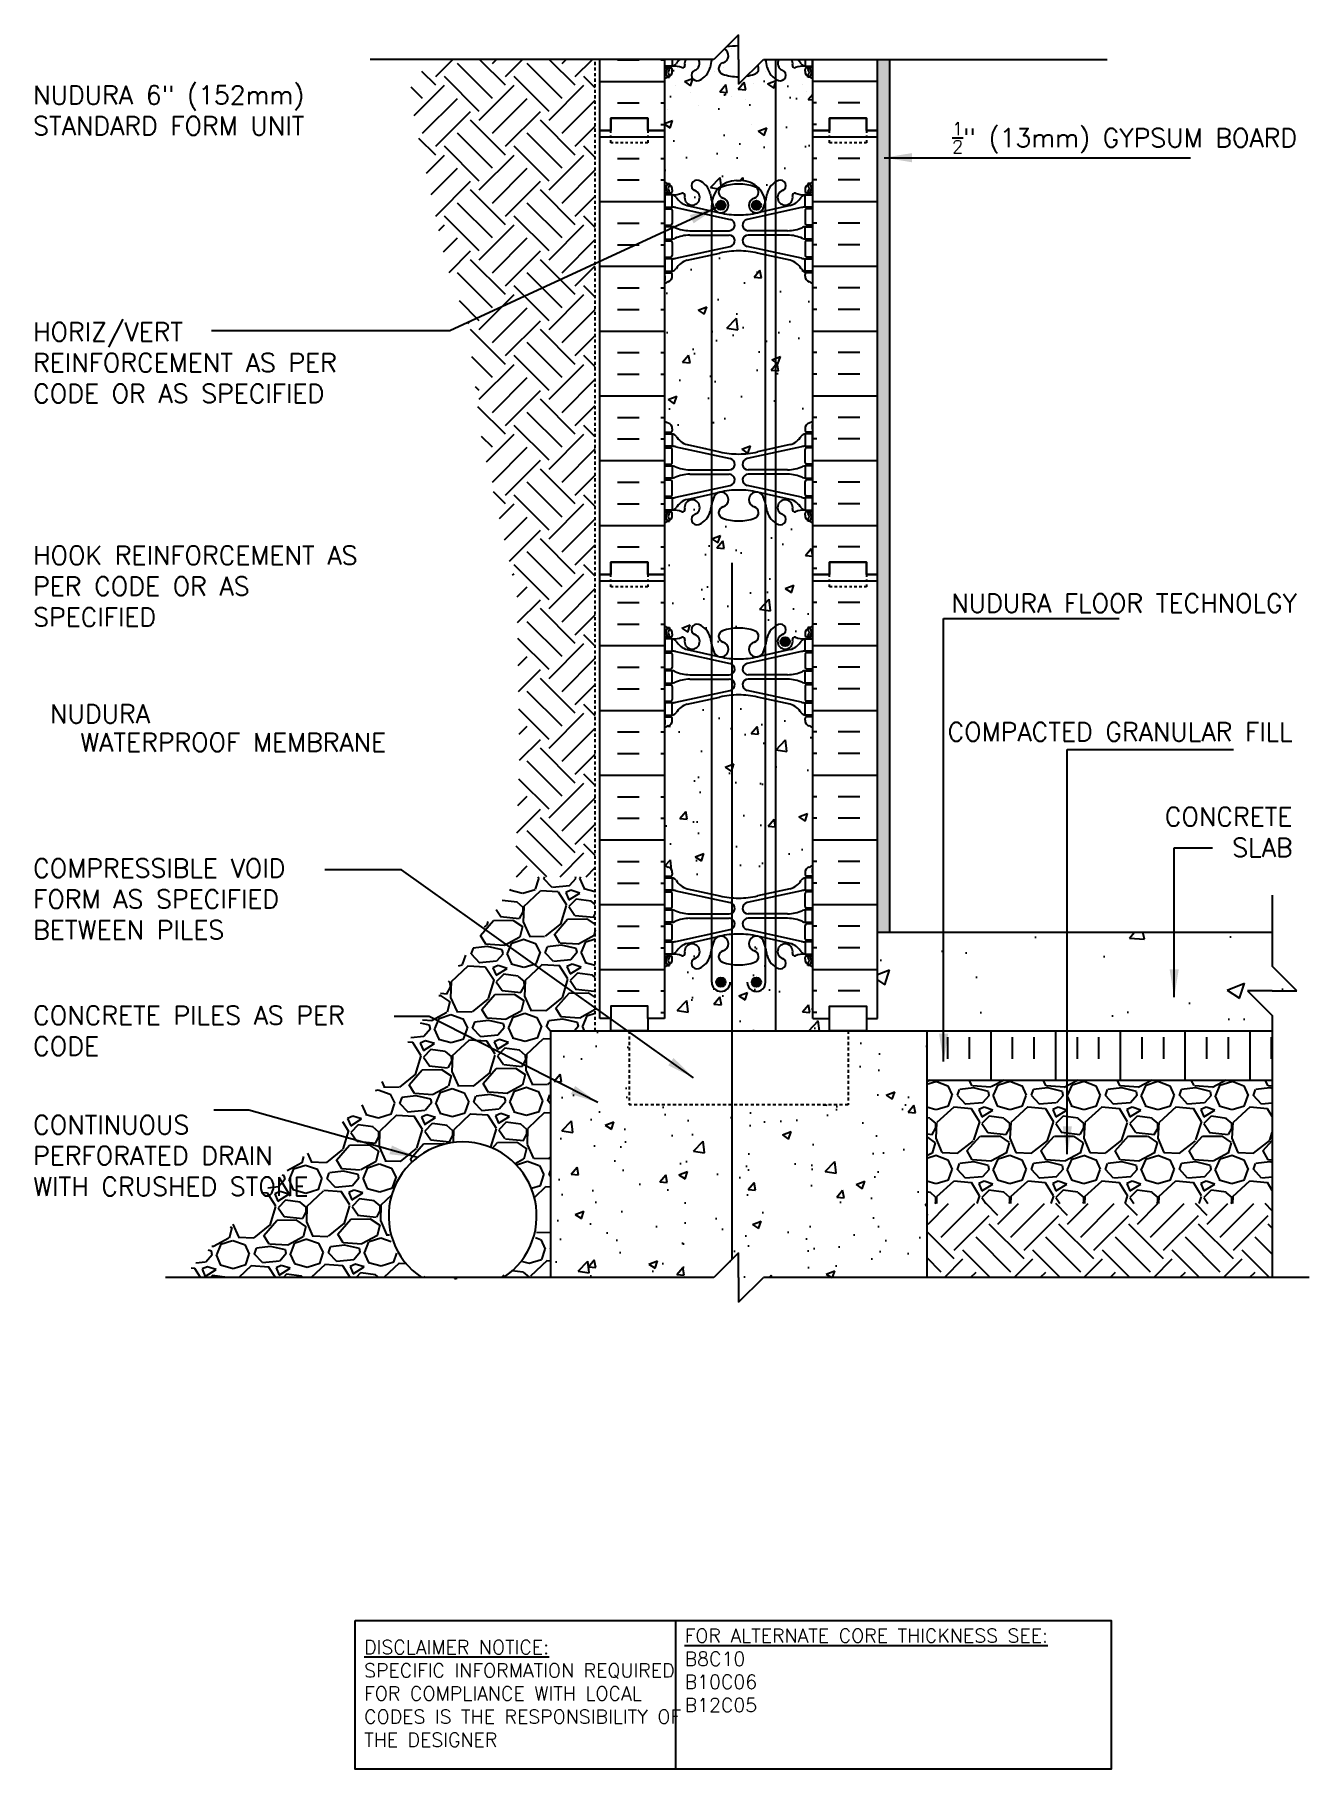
# Model space of a CAD drawing. Header units: inches. Extents: x 197.5 to 249.2, y 30.7 to 101.
import ezdxf
from ezdxf.enums import TextEntityAlignment as Align

# ---------------------------------------------------------------- set-up
doc = ezdxf.new("R2010")
doc.units = ezdxf.units.IN
doc.header["$MEASUREMENT"] = 0
doc.linetypes.add('DASHED2', pattern=[0.375, 0.25, -0.125])
doc.linetypes.add('HIDDEN2', pattern=[0.1875, 0.125, -0.0625])
for name, color, linetype in [('HATCH', 12, 'Continuous'), ('line25', 2, 'Continuous'), ('LINE3', 3, 'Continuous'), ('LINE50', 5, 'Continuous'), ('LINE9', 9, 'Continuous'), ('TEXT', 4, 'Continuous'), ('Web_Edge', 9, 'Continuous')]:
    doc.layers.add(name, color=color, linetype=linetype)
doc.styles.add('DIM', font='romans.shx', dxfattribs={"width": 0.7})
doc.styles.add('ROMANS', font='romans.shx', dxfattribs={"height": 0.75})
doc.styles.get("Standard").update_dxf_attribs({"font": 'romans.shx', "height": 0.75})
doc.dimstyles.new('ext_12', dxfattribs={"dimscale": 12, "dimtxt": 0.09375, "dimasz": 0.09375, "dimexe": 0.09375, "dimexo": 0.0625, "dimgap": 0.0625, "dimtad": 1, "dimdec": 1, "dimzin": 3, "dimdsep": 46, "dimlunit": 4, "dimtxsty": 'DIM', "dimcen": 0.09, "dimdle": 0.09375, "dimclrt": 4, "dimadec": 0, "dimazin": 0, "dimtfac": 1, "dimtdec": 1, "dimtmove": 2, "dimatfit": 3, "dimfxl": 1, "dimfrac": 2, "dimtolj": 1, "dimtzin": 0, "dimarcsym": 0})
pattern_1 = [(49.99999999999999, (0, 0), (3.586300913003767, -0.3137606749129755), [0.375, -4.125]), (355, (0, 0), (-0.693756668065, 3.760960668500059), [0.3, -3.3]), (100.45144446, (0.298858405, -0.02614672), (2.89254423363556, 3.447199954843147), [0.3187009599999999, -3.505710559999999]), (46.18420000000001, (0, 1), (5.336206653357862, -0.8275964039653827), [0.5625, -6.1875]), (96.63563549, (0.444683725, 0.931033465), (4.673309728371142, 4.870593003872752), [0.47805171, -5.258568799999999]), (351.1841639899999, (0, 1), (4.673309725273866, 4.870593001349951), [0.45, -4.950000005]), (21, (0.5, 0.75), (2.984535260592308, -2.013094453326694), [0.375, -4.125]), (326.0000000000001, (0.5, 0.75), (1.216576659607909, 3.625750225234265), [0.3, -3.3]), (71.45144474, (0.74871127, 0.58224213), (4.201111883649856, 1.612655764031769), [0.31870095, -3.50571056]), (37.50000000000001, (0, 0), (0.06079927658645334, 1.664469269156557), [0, -3.26, 0, -3.35, 0, -3.3125]), (7.499999999999999, (0, 0), (1.315347687210743, 1.972058559411801), [0, -1.91, 0, -3.185, 0, -1.2625]), (327.5, (-1.115, 0), (2.669112180862045, -0.1127743586718988), [0, -1.25, 0, -3.9, 0, -5.175]), (317.5, (-1.615, 0), (2.915930846711931, 0.5005249116615886), [0, -1.625, 0, -2.59, 0, -3.675])]

msp = doc.modelspace()

# ---------------------------------------------------------------- texts
at = {"layer": 'TEXT', "style": 'ROMANS'}
for s, p in [('NUDURA ', (202.6715452018346, 73.11111153437255)), (' WATERPROOF MEMBRANE ', (212.2488727711216, 71.95762537417886))]:
    msp.add_text(s, height=0.75, dxfattribs=at).set_placement(p, align=Align.RIGHT)
at = {"layer": 'TEXT', "char_height": 0.75, "style": 'ROMANS'}
for s, insert, width, attachment_point in [('NUDURA 6" (152mm) STANDARD FORM UNIT', (197.4215452018346, 97.94594334504328), 14.45078109773974, 4), ('\\A1;{\\H0.7x;\\S1/2;}" (13mm) GYPSUM BOARD', (248.6547269711182, 96.83659287672604), 14.45078109773974, 6), ('HORIZ/VERT REINFORCEMENT AS PER CODE OR AS SPECIFIED', (197.4215452018346, 87.72020564701401), 14.45078109773974, 4), ('HOOK REINFORCEMENT AS PER CODE OR AS SPECIFIED', (197.4215452018346, 78.65909935848114), 14.45078109773974, 4), ('NUDURA FLOOR TECHNOLGY', (248.6547269711182, 77.97132147305575), 14.45078109773974, 6), ('{\\H1x;COMPACTED GRANULAR FILL}', (248.4729548789737, 72.75897719200174), 14.45078109773974, 6), ('CONCRETE \\PSLAB', (248.4729548789738, 68.69140720243534), 14.45078109773974, 6), ('COMPRESSIBLE VOID FORM AS SPECIFIED BETWEEN PILES', (197.4215452018346, 65.97744363646129), 14.45078109773974, 4), ('CONCRETE PILES AS PER CODE', (197.4215452018346, 60.63963121994618), 14.45078109773974, 4), ('CONTINUOUS PERFORATED DRAIN WITH CRUSHED STONE', (197.4215452018346, 55.57652759487177), 12.50342130286685, 4)]:
    msp.add_mtext(s, dxfattribs=dict(at, insert=insert, width=width, attachment_point=attachment_point))
at = {"layer": 'TEXT', "char_height": 0.5625, "attachment_point": 4}
for s, insert, width in [('{\\LDISCLAIMER NOTICE:}\\PSPECIFIC INFORMATION REQUIRED FOR COMPLIANCE WITH LOCAL CODES IS THE RESPONSIBILITY OF THE DESIGNER', (210.840155102079, 33.77214283815569), 14.00235015036683), ('{\\LFOR ALTERNATE CORE THICKNESS SEE:\\P}B8C10\\PB10C06\\PB12C05', (223.8321225978582, 34.71217255494118), 23.33295210344748)]:
    msp.add_mtext(s, dxfattribs=dict(at, insert=insert, width=width))

# ---------------------------------------------------------------- hatches: boundary and pattern name
at = {"layer": 'HATCH'}
h = msp.add_hatch(dxfattribs=at)
h.set_pattern_fill('EARTH', color=256, scale=8, angle=45, style=0)
h.set_pattern_definition([(135, (345.6143289165748, 24.36337854137201), (-2.220446049250313e-16, 2.82842712474619), [2, -2]), (135, (346.1446590024646, 24.89370862726193), (-2.220446049250313e-16, 2.82842712474619), [2, -2]), (135, (346.6749890883546, 25.42403871315184), (-2.220446049250313e-16, 2.82842712474619), [2, -2]), (45.00000000000001, (346.6749890883546, 25.77759210374511), (2.828427124746189, 4.440892098500626e-16), [2, -2]), (45.00000000000001, (346.1446590024646, 26.30792218963502), (2.828427124746189, 4.440892098500626e-16), [2, -2]), (45.00000000000001, (345.6143289165748, 26.83825227552492), (2.828427124746189, 4.440892098500626e-16), [2, -2])])
h.paths.add_polyline_path([(220.2101517886006, 66.88416531710635), (220.2101517886006, 100.0153623792151), (213.6793006604831, 100.0153623792151), (212.7524959060349, 99.08855762476702), (212.752495906035, 98.26169465953171), (214.1468748481516, 91.77263721970135), (215.046329880536, 89.27644943817765), (215.6459666957051, 84.38392118077547), (217.0451191375201, 78.29322278824185), (217.1450585432583, 71.6034391225276), (216.9601710319674, 66.88416531710635)])
h = msp.add_hatch(dxfattribs=at)
h.set_pattern_fill('AR-CONC', color=256, scale=0.5)
h.set_pattern_definition(pattern_1)
h.paths.add_polyline_path([(224.9291804835232, 92.0904420781644), (223.9326554087774, 91.87144227009055, 0.1963228336438708), (223.4835244844169, 91.52518254996231, -0.1889729320647549), (223.3276554087284, 91.43033806157297), (223.2226554089468, 91.43033806157297), (223.2226554089514, 91.36033806157292), (223.2701554087369, 91.36033806157292, -0.4142135623888804), (223.3326554087369, 91.29783806156955), (223.3326554087332, 91.23033806155945, -0.3178372451770489), (223.1659887420699, 90.9946358011786, 0.08241458984433625), (223.0226517886006, 90.91552932460948), (223.0226517886006, 89.00759867732634), (224.9291804835232, 89.00759867732634)])
h.paths.add_polyline_path([(227.116123093678, 92.0904420781644), (226.7907925995915, 92.16193783634559, 0.05779469062704277), (226.0226517886001, 92.25102432643813, 0.05779469062697498), (225.2545109776097, 92.16193783634559), (224.9291804835232, 92.0904420781644), (224.9291804835232, 89.00759867732634), (226.5646175428834, 89.00759867732634), (227.116123093678, 89.00759867732634)])
h.paths.add_polyline_path([(229.0226517886006, 90.91552932460948, 0.08241458984433425), (228.8793148351313, 90.99463580117859, -0.3178372451770691), (228.712648168468, 91.23033806155945), (228.7126481684643, 91.29783806156955, -0.4142135623888804), (228.7751481684643, 91.36033806157292), (228.8226481682498, 91.36033806157292), (228.8226481682543, 91.43033806157297), (228.7176481684727, 91.43033806157297, -0.1889729320647655), (228.5617790927843, 91.52518254996231, 0.1963228336438689), (228.1126481684238, 91.87144227009055), (227.5207819686588, 92.00151283975184), (227.5207819686588, 84.26681779446086), (228.1126481684238, 84.39688836412215, 0.196322833643887), (228.5617790927843, 84.74314808425044, -0.1889729320647045), (228.7176481684727, 84.83799257263973), (228.8226481682543, 84.83799257263973), (228.8226481682498, 84.90799257263978), (228.7751481684643, 84.90799257263978, -0.4142135623888824), (228.7126481684643, 84.97049257264315), (228.712648168468, 85.03799257265325, -0.3178372451770491), (228.8793148351313, 85.2736948330341, 0.08241458984433629), (229.0226517886006, 85.35280130960322)])
h.paths.add_polyline_path([(227.5207819686588, 89.00759867732634), (227.116123093678, 89.00759867732634), (227.116123093678, 84.1778885560483), (227.5207819686588, 84.26681779446086)])
h.paths.add_polyline_path([(227.116123093678, 89.00759867732634), (226.5646175428834, 89.00759867732634), (224.9291804835232, 89.00759867732634), (224.9291804835232, 84.1778885560483), (225.2545109776097, 84.10639279786712, 0.05779469062704307), (226.0226517886011, 84.01730630777458, 0.05779469062697681), (226.7907925995915, 84.10639279786712), (227.116123093678, 84.1778885560483)])
h.paths.add_polyline_path([(224.9291804835232, 89.00759867732634), (223.0226517886006, 89.00759867732634), (223.0226517886006, 85.35280130960322, 0.08241458984433425), (223.1659887420699, 85.27369483303411, -0.3178372451770698), (223.3326554087332, 85.03799257265325), (223.3326554087369, 84.97049257264315, -0.4142135623888824), (223.2701554087369, 84.90799257263978), (223.2226554089514, 84.90799257263978), (223.2226554089468, 84.83799257263973), (223.3276554087284, 84.83799257263973, -0.1889729320648759), (223.483524484417, 84.7431480842503, 0.1963228336438272), (223.9326554087774, 84.39688836412215), (224.9291804835232, 84.1778885560483)])
h.paths.add_polyline_path([(227.5207819686588, 92.00151283975184), (227.116123093678, 92.0904420781644), (227.116123093678, 89.00759867732634), (227.5207819686588, 89.00759867732634)])
h.paths.add_polyline_path([(229.0226517886006, 97.13416531710635), (229.0226517886005, 99.2231838356762, 0.0643975703404564), (228.9126481684868, 99.28914336093976), (228.8226481684863, 99.28914336093288), (228.8226481684835, 99.33086942085703, -0.2490694201798171), (228.7126481684675, 99.53799257262648), (228.7126481684639, 99.60549257263658, -0.4142135623889448), (228.7751481684639, 99.66799257263995), (228.8226481684617, 99.66799257263993), (228.8226481684572, 99.73799257263994), (228.7176481684722, 99.73799257263994, 0.1004604156420978), (228.3239496984051, 99.68082981679252, -0.6014354320959828), (228.20444622818, 99.78571315921606, 0.1981140704178732), (228.1676973423556, 100.0153623792151), (227.647606234846, 100.0153623792151, 0.4647136103562143), (227.794366074315, 99.57280372776697, -1), (227.6309375028862, 99.16428065370532, -0.04139131780337233), (227.5207819686588, 99.21930817032636), (227.5207819686588, 99.14503529177297), (227.5492472188578, 99.15596207757265), (227.5207819686588, 99.0711276206574), (227.5207819686588, 95.04902246388635, -0.0413913178034012), (227.6309375028863, 95.10404998050737, -1), (227.794366074315, 94.69552690644579, 2.182094824737253), (228.2044462281802, 94.48261747499669, -0.6014354320967644), (228.3239496984056, 94.58750081742, 0.100460415641952), (228.7176481684722, 94.53033806157276), (228.8226481684572, 94.53033806157276), (228.8226481684617, 94.60033806157277), (228.7751481684639, 94.60033806157276, -0.414213562388949), (228.7126481684639, 94.66283806157612), (228.7126481684675, 94.73033806158622, -0.2490694201798191), (228.8226481684835, 94.93746121335568), (228.8226481684863, 94.97918727327982), (228.9126481684868, 94.97918727327294, 0.06439757034050822), (229.0226517886006, 95.04514679853658)])
h.paths.add_polyline_path([(227.5207819686588, 99.07112762065742), (227.4475155148175, 98.85277296793961), (227.1979455814698, 99.02111001353039), (227.5207819686588, 99.14503529177297), (227.5207819686588, 99.21930817032636, -0.2009554905798868), (227.1825296300793, 99.68503755815611, 0.02819155992304292), (227.1107672625681, 100.0153623792151), (227.0226517886006, 100.0153623792151), (226.7894879390895, 99.782198529704, -0.500183515440523), (226.6712449469723, 99.41676792128462, -0.04255862624563834), (226.3415570923297, 99.33426768294426), (226.0226517886006, 99.0153623792151), (226.0226517886006, 99.30867883750489, -0.08275514747013615), (225.3740586302289, 99.4167679212846, -0.735592542230455), (225.386843500664, 99.8748144984238, 0.3464975297618157), (225.6089618332736, 100.1799457531645), (225.4299869779757, 100.3006658173636), (225.551260628192, 100.3472184100791, 0.115866415463262), (225.4458104554848, 100.4385210460993), (225.0226517886006, 100.0153623792151), (224.934536314633, 100.0153623792151, 0.02819155992304366), (224.8627739471219, 99.68503755815611, -0.2443795113558885), (224.4143660743149, 99.16428065370533, -1), (224.2509375028862, 99.57280372776691, 0.4647136103563136), (224.3976973423552, 100.0153623792151), (223.8776062348456, 100.0153623792151, 0.1981140704179458), (223.840857349021, 99.78571315921602, -0.6014354320770812), (223.7213538788003, 99.68082981679102, 0.1004604156432235), (223.327655408729, 99.73799257263994), (223.222655408744, 99.73799257263994), (223.2226554087395, 99.66799257263993), (223.2701554087373, 99.66799257263995, -0.4142135623889427), (223.3326554087373, 99.60549257263658), (223.3326554087337, 99.53799257262648, -0.2490694201798192), (223.2226554087177, 99.33086942085703), (223.2226554087149, 99.28914336093288), (223.1326554087144, 99.28914336093976, 0.06439757034050904), (223.0226517886006, 99.22318383567612), (223.0226517886006, 97.41836489074129), (223.3481326281373, 97.54330527913258), (223.2464016974877, 97.24011847442137), (223.0226517886006, 97.39103969360848), (223.0226517886006, 97.13416531710635), (223.0226517886006, 95.04514679853658, 0.06439757034050814), (223.1326554087144, 94.97918727327294), (223.2226554087149, 94.97918727327982), (223.2226554087177, 94.93746121335568, -0.2490694201798191), (223.3326554087337, 94.73033806158622), (223.3326554087373, 94.66283806157612, -0.4142135623889501), (223.2701554087373, 94.60033806157276), (223.2226554087395, 94.60033806157277), (223.222655408744, 94.53033806157276), (223.327655408729, 94.53033806157276, 0.1004604156421493), (223.7213538787963, 94.58750081742025, -0.6014354320951757), (223.8408573490211, 94.48261747499663, 2.182094824738436), (224.2509375028862, 94.69552690644574, -1), (224.414366074315, 95.10404998050738, -0.2443795113559019), (224.8627739471219, 94.58329307605649, 0.02949457254731015), (224.9387470802498, 94.23792326311134, -0.3742246715988442), (225.9291804835233, 95.09993169206362), (226.1161230936781, 95.09993169206359, -0.3742246715987507), (227.1065564969514, 94.23792326311133, 0.02949457254731114), (227.1825296300793, 94.58329307605649, -0.20095549057992), (227.5207819686588, 95.04902246388635)])
h.paths.add_polyline_path([(226.3069352692535, 98.7782216265872), (226.0082171981282, 98.804356071401), (226.2491495687578, 99.09148808967107)], flags=16)
h.paths.add_polyline_path([(224.9291804835232, 81.9957749169859, 0.02649808331861878), (224.8627739471219, 81.68503755815621, -0.2443795113559261), (224.4143660743149, 81.16428065370533, -1), (224.2509375028862, 81.57280372776691, 2.182094824737257), (223.840857349021, 81.78571315921602, -0.6014354320808429), (223.7213538787994, 81.68082981679134, 0.100460415642982), (223.327655408729, 81.73799257263994), (223.222655408744, 81.73799257263994), (223.2226554087395, 81.66799257263993), (223.2701554087373, 81.66799257263995, -0.4142135623889427), (223.3326554087373, 81.60549257263658), (223.3326554087337, 81.53799257262648, -0.2490694201798192), (223.2226554087177, 81.33086942085703), (223.2226554087149, 81.28914336093288), (223.1326554087144, 81.28914336093976, 0.06439757034050848), (223.0226517886006, 81.22318383567612), (223.0226517886006, 79.82784565262759), (223.8491804835231, 79.82784565262759), (224.9291804835232, 79.82784565262759)])
h.paths.add_polyline_path([(224.9291804835232, 79.82784565262759), (223.8491804835231, 79.82784565262759), (223.0226517886006, 79.82784565262759), (223.0226517886006, 79.13416531710635), (223.0226517886006, 77.04514679853658, 0.06439757034050814), (223.1326554087144, 76.97918727327294), (223.2226554087149, 76.97918727327982), (223.2226554087177, 76.93746121335568, -0.2490694201798173), (223.3326554087337, 76.73033806158622), (223.3326554087373, 76.66283806157612, -0.4142135623889459), (223.2701554087373, 76.60033806157276), (223.2226554087395, 76.60033806157277), (223.222655408744, 76.53033806157276), (223.327655408729, 76.53033806157276, 0.1004604156419763), (223.7213538787956, 76.58750081742001, -0.6014354320977837), (223.8408573490211, 76.48261747499663, 2.182094824738437), (224.2509375028862, 76.69552690644574, -1), (224.414366074315, 77.10404998050738, -0.2443795113558786), (224.8627739471219, 76.58329307605655, 0.02649808331862223), (224.9291804835232, 76.27255571722684)])
h.paths.add_polyline_path([(227.116123093678, 81.99577491698597, 0.02662094241525877), (227.0166901758622, 82.29911919007117, 0.2232530870734133), (226.8163623924838, 82.4639730410068), (226.7967440605307, 82.46828443370663, 0.9554715931089255), (226.6584600765374, 81.87481449842463, -0.7355925422348798), (226.6712449469723, 81.41676792128462, -0.08275514747013606), (226.0226517886006, 81.30867883750489, -0.08275514747013638), (225.3740586302289, 81.4167679212846, -0.7355925422304548), (225.386843500664, 81.8748144984238, 0.9554715931388319), (225.2485595166705, 82.46828443370663), (225.2289411847173, 82.4639730410068, 0.2232530870733437), (225.028613401339, 82.29911919007124, 0.02662094241527187), (224.9291804835232, 81.9957749169859), (224.9291804835232, 76.27255571722684, 0.02662094241526753), (225.028613401339, 75.96921144414154, 0.2232530870734139), (225.2289411847174, 75.8043575932059), (225.2485595166705, 75.80004620050607, 0.9554715931089788), (225.3868435006638, 76.39351613578808, -0.7355925422348797), (225.3740586302289, 76.85156271292809, -0.08275514747013607), (226.0226517886006, 76.95965179670782, -0.08275514747013618), (226.6712449469723, 76.8515627129281, -0.7355925422304546), (226.6584600765372, 76.3935161357889, 0.9554715931388726), (226.7967440605307, 75.80004620050607), (226.8163623924838, 75.8043575932059, 0.2232530870733373), (227.0166901758622, 75.96921144414142, 0.02662094241526645), (227.116123093678, 76.27255571722671)])
h.paths.add_polyline_path([(227.5207819686588, 81.21930817032634, -0.200955490579923), (227.1825296300793, 81.6850375581562, 0.02649808331862414), (227.116123093678, 81.99577491698594), (227.116123093678, 76.27255571722667, 0.02649808331862787), (227.1825296300793, 76.58329307605645, -0.2009554905799475), (227.5207819686588, 77.04902246388636)])
h.paths.add_polyline_path([(229.0226517886006, 81.22318383567612, 0.06439757034050807), (228.9126481684868, 81.28914336093976), (228.8226481684863, 81.28914336093288), (228.8226481684835, 81.33086942085703, -0.2490694201798171), (228.7126481684675, 81.53799257262648), (228.7126481684639, 81.60549257263658, -0.4142135623889448), (228.7751481684639, 81.66799257263995), (228.8226481684617, 81.66799257263993), (228.8226481684572, 81.73799257263994), (228.7176481684722, 81.73799257263994, 0.1004604156421304), (228.323949698405, 81.68082981679247, -0.6014354320954352), (228.20444622818, 81.78571315921607, 2.182094824738439), (227.794366074315, 81.57280372776697, -1), (227.6309375028862, 81.16428065370532, -0.04139131780336074), (227.5207819686588, 81.21930817032634), (227.5207819686588, 77.04902246388636, -0.04139131780339343), (227.6309375028863, 77.10404998050737, -1), (227.794366074315, 76.69552690644579, 2.182094824737258), (228.2044462281802, 76.48261747499669, -0.601435432077084), (228.3239496984009, 76.58750081742168, 0.1004604156432312), (228.7176481684722, 76.53033806157276), (228.8226481684572, 76.53033806157276), (228.8226481684617, 76.60033806157277), (228.7751481684639, 76.60033806157276, -0.4142135623889448), (228.7126481684639, 76.66283806157612), (228.7126481684675, 76.73033806158622, -0.2490694201798191), (228.8226481684835, 76.93746121335568), (228.8226481684863, 76.97918727327982), (228.9126481684868, 76.97918727327294, 0.06439757034050986), (229.0226517886006, 77.04514679853658), (229.0226517886006, 79.13416531710635)])
h.paths.add_polyline_path([(228.095299853936, 76.4120896825152, -1), (227.720299853936, 76.4120896825152, -1)], flags=16)
h.paths.add_polyline_path([(229.0226517886006, 72.91552932460948, 0.08241458984433214), (228.8793148351313, 72.99463580117859, -0.3178372451770699), (228.712648168468, 73.23033806155945), (228.7126481684643, 73.29783806156955, -0.4142135623888782), (228.7751481684643, 73.36033806157292), (228.8226481682498, 73.36033806157292), (228.8226481682543, 73.43033806157297), (228.7176481684727, 73.43033806157297, -0.1889729320644265), (228.5617790927844, 73.52518254996201, 0.1963228336439898), (228.1126481684238, 73.87144227009055), (227.5207819686588, 74.00151283975183), (227.5207819686588, 66.26681779446088), (228.1126481684238, 66.39688836412215, 0.1963228336439718), (228.5617790927844, 66.74314808425062, -0.1889729320644681), (228.7176481684727, 66.83799257263973), (228.8226481682543, 66.83799257263973), (228.8226481682498, 66.90799257263978), (228.7751481684643, 66.90799257263978, -0.4142135623888782), (228.7126481684643, 66.97049257264315), (228.712648168468, 67.03799257265325, -0.3178372451770441), (228.8793148351313, 67.27369483303409, 0.08241458984433694), (229.0226517886006, 67.35280130960322)])
h.paths.add_polyline_path([(227.5207819686588, 74.00151283975183), (227.116123093678, 74.0904420781644), (227.116123093678, 66.17788855604829), (227.5207819686588, 66.26681779446088)])
h.paths.add_polyline_path([(227.116123093678, 74.0904420781644), (226.7907925995916, 74.16193783634557, 0.05779469062705014), (226.0226517886001, 74.25102432643813, 0.02018651816225178), (225.7519862596896, 74.24009228244866), (225.7519862596896, 66.02823835176405, 0.02018651816231959), (226.0226517886011, 66.01730630777458, 0.05779469062698253), (226.7907925995916, 66.10639279786713), (227.116123093678, 66.17788855604829)])
h.paths.add_polyline_path([(225.7519862596896, 74.24009228244866, 0.03756434713366961), (225.2545109776098, 74.1619378363456), (224.9291804835232, 74.0904420781644), (224.9291804835232, 66.1778885560483), (225.2545109776098, 66.1063927978671, 0.03756434713366763), (225.7519862596896, 66.02823835176405)])
h.paths.add_polyline_path([(224.9291804835232, 74.09044207816439), (223.9326554087774, 73.87144227009055, 0.1963228336438743), (223.4835244844169, 73.5251825499623, -0.1889729320647456), (223.3276554087284, 73.43033806157297), (223.2226554089468, 73.43033806157297), (223.2226554089514, 73.36033806157292), (223.2701554087369, 73.36033806157292, -0.4142135623888554), (223.3326554087369, 73.29783806156955), (223.3326554087332, 73.23033806155945, -0.317837245177049), (223.1659887420699, 72.99463580117862, 0.08241458984433649), (223.0226517886006, 72.91552932460948), (223.0226517886006, 67.35280130960322, 0.08241458984433224), (223.1659887420699, 67.27369483303411, -0.31783724517707), (223.3326554087332, 67.03799257265325), (223.3326554087369, 66.97049257264315, -0.4142135623888782), (223.2701554087369, 66.90799257263978), (223.2226554089514, 66.90799257263978), (223.2226554089468, 66.83799257263973), (223.3276554087284, 66.83799257263973, -0.1889729320651696), (223.4835244844171, 66.74314808425004, 0.1963228336437252), (223.9326554087774, 66.39688836412215), (224.9291804835232, 66.1778885560483)])
h.paths.add_polyline_path([(225.7519862596896, 63.32707843089932, -0.0486680490377477), (225.3740586302289, 63.4167679212846, -0.7355925422304549), (225.386843500664, 63.8748144984238, 1.553131786917226), (225.028613401339, 64.29911919007125, 0.05315652255487544), (224.8627739471219, 63.68503755815624, -0.2443795113559383), (224.4143660743149, 63.16428065370533, -1), (224.2509375028862, 63.5728037277669, 2.182094824737263), (223.840857349021, 63.78571315921602, -0.601435432080035), (223.7213538787996, 63.68082981679126, 0.1004604156430057), (223.3276554087291, 63.73799257263994), (223.222655408744, 63.73799257263994), (223.2226554087395, 63.66799257263993), (223.2701554087373, 63.66799257263995, -0.4142135623889656), (223.3326554087373, 63.60549257263658), (223.3326554087337, 63.53799257262648, -0.2490694201798136), (223.2226554087177, 63.33086942085703), (223.2226554087149, 63.28914336093288), (223.1326554087144, 63.28914336093976, 0.0643975703405013), (223.0226517886006, 63.22318383567613), (223.0226517886006, 61.13416531710635), (222.3351517886006, 61.13416531710635), (222.3351517886006, 60.63416531710635), (225.7519862596896, 60.63416531710635)])
h.paths.add_polyline_path([(225.1166804835232, 62.60757992545769, -1), (225.4916804835232, 62.60757992545769, -1)], flags=16)
h.paths.add_polyline_path([(227.5207819686588, 63.21930817032633, -0.2009554905800724), (227.1825296300793, 63.68503755815659, 0.05315652255482814), (227.0166901758623, 64.29911919007107, 1.553131786923118), (226.6584600765374, 63.87481449842463, -0.7355925422348794), (226.6712449469723, 63.41676792128461, -0.08275514747013572), (226.0226517886006, 63.30867883750489, -0.03395036227633104), (225.7519862596896, 63.32707843089932), (225.7519862596896, 60.63416531710635), (227.5207819686588, 60.63416531710635)])
h.paths.add_polyline_path([(226.553623093678, 62.60757992545769, -1), (226.928623093678, 62.60757992545769, -1)], flags=16)
h.paths.add_polyline_path([(229.0226517886006, 63.22318383567613, 0.0643975703405012), (228.9126481684868, 63.28914336093976), (228.8226481684863, 63.28914336093288), (228.8226481684835, 63.33086942085703, -0.2490694201798172), (228.7126481684675, 63.53799257262648), (228.7126481684639, 63.60549257263658, -0.4142135623889448), (228.7751481684639, 63.66799257263995), (228.8226481684617, 63.66799257263993), (228.8226481684572, 63.73799257263994), (228.7176481684721, 63.73799257263994, 0.1004604156421362), (228.3239496984048, 63.68082981679242, -0.6014354320948623), (228.20444622818, 63.78571315921607, 2.182094824738448), (227.794366074315, 63.57280372776697, -1), (227.6309375028862, 63.16428065370532, -0.04139131780335022), (227.5207819686588, 63.21930817032633), (227.5207819686588, 60.63416531710635), (229.7101517886006, 60.63416531710635), (229.7101517886006, 61.13416531710635), (229.0226517886006, 61.13416531710635)])
h = msp.add_hatch(dxfattribs=at)
h.set_pattern_fill('AR-SAND', color=256, scale=0.25, angle=45, style=0)
h.set_pattern_definition([(82.50000000000001, (0, 0), (-0.3517532959774107, 0.3294817806329025), [0, -0.38, 0, -0.425, 0, -0.40625]), (52.49999999999999, (0, 0), (-0.1860343776855215, 0.8117449324259194), [0, -0.205, 0, -0.3425, 0, -0.13125]), (12.5, (-0.2174353352148634, -0.2174353352148633), (0.5495073182225743, 0.5515080957881168), [0, -0.125, 0, -0.45, 0, -0.5875]), (2.499999999999997, (-0.2174353352148634, -0.2174353352148633), (0.3762605408879046, 0.6865657127112752), [0, -0.0625, 0, -0.295, 0, -0.3375])])
h.paths.add_polyline_path([(232.1476517886005, 100.0153623792151), (231.6476517886004, 100.0153623792151), (231.6476517886006, 97.13416531710635), (231.6476517886006, 79.13416531710635), (231.6476517886006, 64.63416531710635), (232.1476517886021, 64.63416531710635)])
h = msp.add_hatch(dxfattribs=at)
h.set_pattern_fill('INSUL', color=256, scale=7, style=0)
h.set_pattern_definition([(0, (-2703.138929922884, -317.8753487456053), (0, 2.625), []), (0, (-2703.138929922884, -317.0003487456053), (0, 2.625), [0.875, -0.875]), (0, (-2703.138929922884, -316.1253487456053), (0, 2.625), [0.875, -0.875])])
h.paths.add_polyline_path([(220.3976517886006, 79.13416531710635), (220.8351517886006, 79.13416531710635), (220.8351517886006, 79.63416531710635), (222.3351517886006, 79.63416531710635), (222.3351517886006, 79.13416531710635), (223.0226517886006, 79.13416531710635), (223.0226517886006, 97.13416531710635), (222.3351517886006, 97.13416531710635), (222.3351517886006, 97.63416531710635), (220.8351517886006, 97.63416531710635), (220.8351517886006, 97.13416531710635), (220.3976517886006, 97.13416531710635)])
h = msp.add_hatch(dxfattribs=at)
h.set_pattern_fill('INSUL', color=256, scale=7, style=0)
h.set_pattern_definition([(180, (3155.184233500085, -317.8753487456053), (0, 2.625), []), (180, (3155.184233500085, -317.0003487456053), (0, 2.625), [0.875, -0.875]), (180, (3155.184233500085, -316.1253487456053), (0, 2.625), [0.875, -0.875])])
h.paths.add_polyline_path([(231.6476517886006, 79.13416531710635), (231.2101517886006, 79.13416531710635), (231.2101517886001, 79.6341653171063), (229.7101517886006, 79.63416531710641), (229.7101517886006, 79.13416531710641), (229.0226517886006, 79.1341653171063), (229.0226517886006, 97.13416531710641), (229.7101517886006, 97.1341653171063), (229.7101517886006, 97.6341653171063), (231.2101517886001, 97.63416531710641), (231.2101517886006, 97.1341653171063), (231.6476517886006, 97.13416531710635)])
h = msp.add_hatch(dxfattribs=at)
h.set_pattern_fill('INSUL', color=256, scale=7, style=0)
h.set_pattern_definition([(0, (-2703.138929922884, -335.8753487456053), (0, 2.625), []), (0, (-2703.138929922884, -335.0003487456053), (0, 2.625), [0.875, -0.875]), (0, (-2703.138929922884, -334.1253487456053), (0, 2.625), [0.875, -0.875])])
h.paths.add_polyline_path([(220.3976517886006, 61.13416531710635), (220.8351517886006, 61.13416531710635), (220.8351517886006, 61.63416531710635), (222.3351517886006, 61.63416531710635), (222.3351517886006, 61.13416531710635), (223.0226517886006, 61.13416531710635), (223.0226517886006, 79.13416531710635), (222.3351517886006, 79.13416531710635), (222.3351517886006, 79.63416531710635), (220.8351517886006, 79.63416531710635), (220.8351517886006, 79.13416531710635), (220.3976517886006, 79.13416531710635)])
h = msp.add_hatch(dxfattribs=at)
h.set_pattern_fill('INSUL', color=256, scale=7, style=0)
h.set_pattern_definition([(180, (3155.184233500085, -335.8753487456053), (0, 2.625), []), (180, (3155.184233500085, -335.0003487456053), (0, 2.625), [0.875, -0.875]), (180, (3155.184233500085, -334.1253487456053), (0, 2.625), [0.875, -0.875])])
h.paths.add_polyline_path([(231.6476517886006, 61.13416531710635), (231.2101517886006, 61.13416531710635), (231.2101517886001, 61.63416531710629), (229.7101517886006, 61.63416531710641), (229.7101517886006, 61.13416531710641), (229.0226517886006, 61.13416531710629), (229.0226517886006, 79.13416531710641), (229.7101517886006, 79.1341653171063), (229.7101517886006, 79.6341653171063), (231.2101517886001, 79.63416531710641), (231.2101517886006, 79.1341653171063), (231.6476517886006, 79.13416531710635)])
h = msp.add_hatch(dxfattribs=at)
h.set_pattern_fill('GRAVEL', color=256, scale=3, angle=1, style=0)
h.set_pattern_definition([(229.012787504, (4.4817267647612, 3.037240283373706), (-23.52512970994692, -27.41474552371738), [0.403608, -39.9572641412211]), (185.969740728, (4.21700360900016, 2.732573825088723), (35.94215980631817, 3.627829717211484), [0.692604, -68.56777428368999]), (133.510447078, (3.528155843728487, 2.660540802937613), (30.57136026712244, -32.47140174704199), [0.488364, -48.3480977882991]), (268.2736890059999, (2.371423345223472, 1.890235716038698), (1.952398699232235, 60.04321892869538), [0.630714, -62.440674124887]), (293.833654178, (2.352422930424269, 1.259808095897053), (-15.62600205908804, 35.73273092907092), [0.618465, -61.2281193842649]), (358.273689006, (2.602334248931054, 0.6940834872028581), (-60.04321892869538, 1.952398699232238), [0.630714, -62.440674124887]), (38.6942404667, (3.232761869072699, 0.675083072403655), (-38.47048791798075, -30.67607470574572), [0.8340869999999999, -82.574545646748]), (73.2553283749, (3.883760620592903, 1.196523985182022), (19.84494277342359, 66.35644841550479), [0.7874639999999999, -77.9589644904402]), (122.429565615, (4.110634762602474, 1.950598334094263), (-24.6769885348075, 38.57520235660442), [0.63285, -62.65221932918699]), (176.236358309, (3.771260723724732, 2.484756795354411), (33.04733115947271, -2.423613673038932), [0.722496, -35.4022877363769]), (223.397437798, (3.050323238825893, 2.53218192442895), (-35.41858761319962, -33.62326057190304), [0.9343440000000001, -92.5001250143847]), (139.814074834, (5.341494572031072, 1.912073932302738), (-21.31094491415542, 17.63075797763209), [0.318903, -31.5715344382041]), (172.46923439, (5.097866119841709, 2.117853370740632), (39.09877454972295, -5.318442319884277), [0.606711, -60.06453424847101]), (226, (4.496386786168518, 2.197368219442338), (0.05235721931184669, -2.999543085468973), [0.4242629999999998, -3.818377687119299]), (204.198590514, (4.280135903868254, 2.553648384346809), (14.89300098872214, 6.260872267497526), [0.228474, -22.6188453175917]), (292.801409486, (4.071738604464768, 2.459997086430905), (-3.156614743403783, 8.946272037095996), [0.323109, -15.8323854214035]), (31.96375653209999, (4.19695604981472, 2.162137066656461), (8.89391481778398, 6.156157828873841), [0.5247869999999999, -16.96806868453589]), (162.565051177, (4.64217536289703, 2.439949527245464), (6.051443390250231, -2.894828646845402), [0.3794730000000001, -9.1073599805052]), (17.389540334, (2.332003614892647, 2.429629899230031), (29.83835919675608, 9.522201449526158), [0.5316, -52.6285354400082]), (71.3461759419, (2.839308078456814, 2.588507780786504), (-11.42224292944982, -33.20440281741857), [0.445983, -44.152223241957]), (294.1985905139999, (4.631703919034659, 3.039858144339299), (-6.260872267497511, 14.89300098872214), [0.456945, -22.3903743175917]), (344.610459666, (4.819006514866468, 2.623063545532325), (-30.15250251262719, 8.47505706328915), [0.5316, -52.628535440007]), (340.44395478, (2.364465090865994, 0.5699131862391431), (-15.10242986596968, 5.737300074379165), [0.51264, -25.1193712359525]), (295.775140569, (2.847533417699773, 0.3983177562008887), (-15.57364483977624, 32.73318784360166), [0.429534, -42.523929189828]), (67.8014094864, (4.714056569201201, 0.04083863106324342), (5.73730007437904, 15.10242986596948), [0.4569449999999999, -22.39037431759169]), (18.35402463630001, (4.886699143625693, 0.4639160961876388), (-38.78463123385179, -12.67881619293064), [0.5028929999999999, -49.78627084271999]), (70.4439547804, (3.244280457321306, 0.01518359360043665), (-5.737300074379118, -15.10242986596944), [0.25632, -25.3756912359525]), (102.309932474, (4.534083984073051, 0.03769719790453239), (-3.208971962716468, 11.94581512256488), [0.15297, -15.1440885407784]), (166.963756532, (4.501470692252767, 0.1871507799848726), (9.050986475719249, -2.842471427533628), [0.6184649999999998, -11.7508518768531]), (187.009005957, (3.898944214193339, 0.3266564903959612), (29.94307363538002, 3.523115278587631), [0.5731499999999998, -56.74176952362839]), (304.690067526, (4.201668199552786, 1.892178188964235), (-3.104257524092836, 5.946728951626455), [0.4326659999999999, -10.383987826392]), (354.1572265869999, (4.447914512707742, 1.536421596252882), (51.0969468915997, -5.109013442637045), [0.755382, -74.7826878720849]), (61.9453959009, (5.199371000654391, 1.45952460851677), (-11.63167180669367, -21.20623047553155), [0.308868, -30.578022422961]), (90.99999999999999, (5.344636005189783, 1.732101347174588), (-3.051900304781024, 2.947185866157323), [0.18, -2.82]), (121.256437164, (3.8373826359046, 0.4155956385737994), (12.36467287705968, -20.78737272103684), [0.416772, -41.2605599683494]), (49.0127875042, (3.621131753604336, 0.7718758034782708), (23.52512970994674, 27.41474552371729), [0.8072159999999999, -39.5536561412211]), (1, (4.150578065126417, 1.381208720048239), (2.947185866157323, 3.051900304781025), [0.78, -2.22]), (326.304846469, (4.930459267348402, 1.39482159706932), (30.3619313898751, -20.47322940516518), [0.474342, -46.959822902526]), (255.054604099, (5.325112018197461, 1.131669157887635), (-2.790114208221885, -12.05052956118856), [0.436806, -21.4035236678415]), (208.645975364, (5.212460305482353, 0.7096388371494763), (-56.46774643079564, -30.99021802161704), [0.711195, -70.40842254677818]), (176.42607874, (4.58831555165813, 0.3686940816923786), (-39.04641733041097, 2.318899234415123), [0.7523969999999998, -74.48722022390666])])
edge = h.paths.add_edge_path()
edge.add_line((220.2101517886006, 66.88416531710635), (217.0780866526428, 66.88416531710635))
edge.add_line((217.0780866526428, 66.88416531710635), (211.1723945465406, 58.01375438631544))
edge.add_line((211.1723945465406, 58.01375438631544), (206.7225469365196, 54.0739598517109))
edge.add_line((206.7225469365196, 54.0739598517109), (203.468407476675, 50.63416531710635))
edge.add_line((203.468407476675, 50.63416531710635), (214.8390689996578, 50.63416531710635))
edge.add_arc((214.1275723125699, 52.83036929260094), 2.308579528133095, 172.4382665245466, 287.950591290923, ccw=False)
edge.add_arc((214.8390689996578, 53.13416531710635), 3, 0, 180, ccw=False)
edge.add_arc((215.5505656867456, 52.83036929260101), 2.308579528133138, -107.95059129092118, 7.56173347545149, ccw=False)
edge.add_line((214.8390689996578, 50.63416531710635), (218.3970647871894, 50.63416531710635))
edge.add_line((218.3970647871894, 50.63416531710635), (218.3976517886006, 60.63416531710635))
edge.add_line((218.3976517886006, 60.63416531710635), (220.2101517886006, 60.63416531710635))
edge.add_line((220.2101517886006, 60.63416531710635), (220.2101517886006, 66.88416531710635))
h = msp.add_hatch(dxfattribs=at)
h.set_pattern_fill('AR-CONC', color=256, angle=1, style=0)
h.set_pattern_definition([(51, (0, 0), (7.182461161653392, -0.5022466130046194), [0.75, -8.25]), (356, (0, 0), (-1.518577639490937, 7.496560265267957), [0.6, -6.6]), (101.4514, (0.5985384105070412, -0.04185383893389873), (5.663888928311311, 6.99430917936777), [0.6374019000000001, -7.01142112]), (47.1842, (-0.03490481287456702, 1.999695390312783), (10.69967207755809, -1.46867880434259), [1.125, -12.375]), (97.63560000000001, (0.8567344461538323, 1.877304930396928), (9.17519650890732, 9.90281621449465), [0.95610288, -10.51713]), (352.1842, (-0.03490481287456702, 1.999695390312783), (9.175188778507797, 9.902823380920882), [0.9, -9.9]), (22, (0.973669085500466, 1.51722394917187), (6.038428088024595, -3.921401053793099), [0.75, -8.25]), (327, (0.973669085500466, 1.51722394917187), (2.306226605038337, 7.292860392477673), [0.6, -6.6]), (72.4514, (1.476871218315644, 1.190440206567057), (8.344657252884463, 3.371452805648988), [0.6374019000000001, -7.01142112]), (38.50000000000001, (0, 0), (0.06348204474890567, 3.330553712221813), [0, -6.52, 0, -6.7, 0, -6.625]), (8.5, (0, 0), (2.561460371779945, 3.989428375569731), [0, -3.82, 0, -6.37, 0, -2.525]), (328.5, (-2.229660360198753, -0.03891886635514223), (5.341347692184023, -0.1323495039674596), [0, -2.5, 0, -7.8, 0, -10.35]), (318.5, (-3.229508055355144, -0.05637127279242574), (5.813502744260091, 1.102677379146048), [0, -3.25, 0, -5.18, 0, -7.35])])
h.paths.add_polyline_path([(231.6476517886006, 64.63416531710635), (231.6476517886006, 61.13416531710635), (231.2101517886006, 61.13416531710635), (231.2101517886006, 60.63416531710635), (233.6476517886006, 60.63416531710635), (247.6547269711182, 60.63416531710635), (247.6547269711182, 61.25916531710636), (246.6547269711182, 62.25916531710636), (247.6547269711182, 62.25916531710636), (248.6547269711182, 62.25916531710636), (247.6547269711182, 63.25916531710636), (247.6547269711181, 64.63416531710635)])
h = msp.add_hatch(dxfattribs=at)
h.set_pattern_fill('AR-CONC', color=256, scale=0.5, style=0)
h.set_pattern_definition(pattern_1)
h.paths.add_polyline_path([(225.7519862596896, 57.63416531710635), (221.5851517886006, 57.63416531710635), (221.5851517886006, 60.63416531710635), (218.3976517886006, 60.63416531710635), (218.3976517886006, 50.63416531710635), (225.0226517886006, 50.63416531710635), (225.7519862596896, 51.36349978819536)])
h.paths.add_polyline_path([(233.6476517886006, 60.63416531710635), (230.4601517886006, 60.63416531710635), (230.4601517886006, 57.63416531710635), (225.7519862596896, 57.63416531710635), (225.7519862596896, 51.36349978819536), (226.0226517886006, 51.63416531710635), (226.0226517886006, 50.63416531710635), (226.0226517886006, 49.63416531710635), (227.0226517886006, 50.63416531710635), (233.6476517886006, 50.63416531710635)])
h = msp.add_hatch(dxfattribs=at)
h.set_pattern_fill('INSUL', color=256, scale=7, angle=90, style=0)
h.set_pattern_definition([(90, (0, 0), (-2.625, 1.60729583939187e-16), []), (90, (-0.875, 5.357652797972901e-17), (-2.625, 1.60729583939187e-16), [0.875, -0.875]), (90, (-1.75, 1.07153055959458e-16), (-2.625, 1.60729583939187e-16), [0.875, -0.875])])
h.paths.add_polyline_path([(247.6547269711181, 58.63416531710637), (247.6547269711181, 60.63416531710635), (233.6476517886006, 60.63416531710634), (233.6476517886006, 58.63416531710637)])
h = msp.add_hatch(dxfattribs=at)
h.set_pattern_fill('GRAVEL', color=256, scale=3, style=0)
h.set_pattern_definition([(228.0128, (2.16, 1), (-23.99999469647448, -27.00000402482174), [0.403608, -39.957264]), (184.9697, (1.89, 0.7000000000000002), (36.00000315455291, 2.999973921021156), [0.692604, -68.567775]), (132.5104, (1.2, 0.6400000000000001), (29.99997215504044, -33.00002602161359), [0.488364, -48.348096]), (267.2737, (0.03, -0.1099999999999999), (2.999988053181571, 60.0000008849204), [0.630714, -62.440674]), (292.8337, (0, -0.74), (-15.00002971631142, 35.99998923533333), [0.618465, -61.22811900000001]), (357.2737, (0.24, -1.31), (-60.0000008849204, 2.999988053181574), [0.630714, -62.440674]), (37.6942, (0.8699999999999999, -1.34), (-39.00002203685393, -29.99997121548159), [0.8340869999999999, -82.574547]), (72.2553, (1.53, -0.8300000000000001), (21.00003228811623, 65.99998869371757), [0.7874639999999999, -77.958963]), (121.4296, (1.77, -0.08000000000000007), (-24.0000247025291, 38.99998510947771), [0.63285, -62.652219]), (175.2364, (1.44, 0.46), (33.00000283895875, -2.999974597983782), [0.7224959999999999, -35.40228899999999]), (222.3974, (0.72, 0.52), (-36.0000220532197, -32.99997624604236), [0.9343440000000001, -92.500125]), (138.8141, (3, -0.1400000000000001), (-21.00000884041714, 17.99999194002827), [0.318903, -31.571532]), (171.4692, (2.76, 0.06999999999999984), (38.99999485444538, -6.000023730119371), [0.6067109999999999, -60.06453299999999]), (225, (2.16, 0.1600000000000001), (-3.33066907387547e-16, -3.000000928346857), [0.4242629999999999, -3.818376]), (203.1986, (1.95, 0.52), (14.99999919200123, 6.000003975794561), [0.228474, -22.618845]), (291.8014, (1.74, 0.4300000000000002), (-2.999999731501946, 9.00000081903231), [0.323109, -15.832386]), (30.9638, (1.86, 0.1299999999999999), (8.999994066863994, 6.000007450622197), [0.5247869999999999, -16.968069]), (161.5651, (2.31, 0.4000000000000004), (6.000001303778886, -2.999995209668123), [0.3794730000000001, -9.107361000000001]), (16.38950000000001, (0, 0.4300000000000002), (30.00000659523588, 8.999978129453911), [0.5316, -52.628535]), (70.3462, (0.51, 0.5800000000000001), (-11.99998574211524, -33.00000640681867), [0.445983, -44.152224]), (293.1986, (2.31, 1), (-6.000003975794561, 14.99999919200123), [0.456945, -22.390374]), (343.6105, (2.49, 0.5800000000000001), (-30.00000659523587, 8.99997812945392), [0.5315999999999999, -52.62853499999999]), (339.444, (0, -1.43), (-15.00000553362727, 5.999987989264753), [0.51264, -25.119372]), (294.7751, (0.48, -1.61), (-14.99997656773551, 33.00001026551735), [0.4295339999999999, -42.52392899999999]), (66.80140000000002, (2.34, -2), (6.000003975794565, 14.99999919200123), [0.456945, -22.390374]), (17.354, (2.52, -1.58), (-39.0000060572905, -11.99998350677735), [0.5028929999999999, -49.78627199999999]), (69.444, (0.8699999999999999, -2), (-5.99998798926476, -15.00000553362727), [0.25632, -25.375692]), (101.3099, (2.16, -2), (-2.999992896484816, 12.00000225669286), [0.15297, -15.144087]), (165.9638, (2.13, -1.85), (9.00000163796922, -2.999994172083737), [0.618465, -11.75085]), (186.009, (1.53, -1.7), (29.99999925271812, 2.999997952445524), [0.57315, -56.74176900000001]), (303.6901, (1.86, -0.1400000000000001), (-3.000004003521572, 5.999998673313481), [0.432666, -10.383987]), (353.1572, (2.1, -0.5), (50.99999809643565, -6.000023993774283), [0.755382, -74.782689]), (60.94540000000001, (2.85, -0.5900000000000001), (-12.00000008159784, -21.00000115370906), [0.308868, -30.578022]), (90, (3, -0.3199999999999998), (-3, 3), [0.18, -2.82]), (120.2564, (1.47, -1.61), (11.99998466040808, -21.0000073675642), [0.416772, -41.26056000000001]), (48.01279999999999, (1.26, -1.25), (23.99999469647448, 27.00000402482175), [0.8072159999999999, -39.553656]), (0, (1.8, -0.6499999999999999), (3, 3), [0.78, -2.22]), (325.3048, (2.58, -0.6499999999999999), (-29.99998277696258, 21.00002582878337), [0.474342, -46.959822]), (254.0546, (2.97, -0.9199999999999999), (-2.999999667889143, -12.00000037995645), [0.436806, -21.403524]), (207.646, (2.85, -1.34), (-56.99998742153878, -30.00002313950754), [0.711195, -70.408422]), (175.4261, (2.22, -1.67), (-39.0000016749364, 2.999984403483252), [0.7523969999999999, -74.48722199999999])])
h.paths.add_polyline_path([(247.6547269711182, 58.63416531710635), (233.6476517886006, 58.63416531710635), (233.6476517886006, 53.63416531710635), (247.6547269711182, 53.63416531710634)])
h = msp.add_hatch(dxfattribs=at)
h.set_pattern_fill('EARTH', color=256, scale=8, angle=45, style=0)
h.set_pattern_definition([(45, (0, -2), (2.220446049250313e-16, 2.82842712474619), [2, -2]), (45, (-0.5303300858899106, -1.469669914110089), (2.220446049250313e-16, 2.82842712474619), [2, -2]), (45, (-1.060660171779821, -0.9393398282201786), (2.220446049250313e-16, 2.82842712474619), [2, -2]), (135, (-1.060660171779821, -0.5857864376269051), (-2.82842712474619, 4.440892098500626e-16), [2, -2]), (135, (-0.5303300858899104, -0.05545635173699437), (-2.82842712474619, 4.440892098500626e-16), [2, -2]), (135, (2.220446049250313e-16, 0.4748737341529159), (-2.82842712474619, 4.440892098500626e-16), [2, -2])])
h.paths.add_polyline_path([(233.6476517886007, 50.63416531710635), (247.6547269711182, 50.63416531710635), (247.6547269711182, 53.63416531710634), (233.6476517886006, 53.63416531710636)])
at = {"layer": 'LINE3'}
for points in [[(225.4916804835232, 94.09993169206359, 1), (225.1166804835232, 94.09993169206359, 1)], [(226.928623093678, 94.09993169206359, 1), (226.553623093678, 94.09993169206359, 1)], [(227.720299853936, 76.4120896825152, 1), (228.095299853936, 76.4120896825152, 1)], [(225.4916804835232, 62.60757992545769, 1), (225.1166804835232, 62.60757992545769, 1)], [(226.928623093678, 62.60757992545769, 1), (226.553623093678, 62.60757992545769, 1)]]:
    msp.add_hatch(color=256, dxfattribs=at).paths.add_polyline_path(points)

# ---------------------------------------------------------------- linework, layer by layer
at = {"layer": 'HATCH'}
for p, q in [((221.1110700771165, 99.99965125439468), (221.9860700771165, 99.99965125439468)), ((222.8610700771165, 99.99965125439468), (223.0226517886008, 99.99965125439468)), ((225.7271115606705, 100.4729125411887), (225.7271115606705, 100.4729125411887)), ((229.1842335000852, 99.99965125439505), (229.0226517886008, 99.99965125439505)), ((230.9342335000852, 99.99965125439505), (230.0592335000852, 99.99965125439505)), ((225.0594676874328, 99.50510550387176), (225.0594676874328, 99.50510550387176)), ((225.4130268592671, 99.68348749842352), (225.4130268592671, 99.68348749842352)), ((226.8003805227161, 99.67623696890973), (226.8003805227161, 99.67623696890973)), ((227.1031047749314, 99.52794229470169), (227.1031047749314, 99.52794229470169)), ((227.197944886123, 99.02110974661176), (227.5480375460595, 99.15549772769126)), ((227.4469404628267, 98.85105915116313), (227.5483220838096, 99.15320491475714)), ((220.3976517886008, 99.12465125439468), (223.0226517886008, 99.12465125439468)), ((223.4445948138369, 98.94625535211), (223.4445948138369, 98.94625535211)), ((224.0507990298281, 98.69006507218475), (224.0507990298281, 98.69006507218475)), ((225.7123680546788, 98.5007448549579), (225.7123680546788, 98.5007448549579)), ((226.0082165569841, 98.80435530731515), (226.2492619106165, 99.09162197348476)), ((226.0082169034822, 98.80435609717918), (226.3070753129098, 98.77820937435487)), ((226.1137069946988, 98.8334809934382), (226.1137069946988, 98.8334809934382)), ((226.3073623640519, 98.77590627043958), (226.2495495547983, 99.0893196948762)), ((226.6179826929568, 99.04211803661971), (226.6179826929568, 99.04211803661971)), ((227.1979458631263, 99.02110982355069), (227.4466571348928, 98.85335195250948)), ((228.6282989013903, 99.00126976661946), (228.6282989013903, 99.00126976661946)), ((228.7828191755612, 98.72070663476623), (228.7828191755612, 98.72070663476623)), ((231.6476517886008, 99.12465125439505), (229.0226517886008, 99.12465125439505)), ((221.1110700771165, 98.24965125439468), (221.9860700771165, 98.24965125439468)), ((222.8610700771165, 98.24965125439468), (223.0226517886008, 98.24965125439468)), ((223.1570617132993, 97.9710554916463), (223.1570617132993, 97.9710554916463)), ((224.4087608507839, 98.13584480932411), (224.4087608507839, 98.13584480932411)), ((226.3024205360078, 98.38514983646442), (226.3024205360078, 98.38514983646442)), ((229.1842335000852, 98.24965125439505), (229.0226517886008, 98.24965125439505)), ((230.9342335000852, 98.24965125439505), (230.0592335000852, 98.24965125439505)), ((222.8610700771165, 97.37465125439468), (223.0226517886008, 97.37465125439468)), ((223.0226517886004, 97.4183648907412), (223.346925626822, 97.54284195473738)), ((223.0226517886008, 97.39103969360832), (223.2455452140869, 97.24069617976977)), ((223.2458273199193, 97.23840666761333), (223.3472089409022, 97.54055243120735)), ((226.5571834163705, 97.37764876746334), (226.5571834163705, 97.37764876746334)), ((229.1842335000852, 97.37465125439505), (229.0226517886008, 97.37465125439505))]:
    msp.add_line(p, q, dxfattribs=at)
at = {"layer": 'HATCH', "linetype": 'HIDDEN2'}
for p, q in [((221.5851517886006, 60.63416531710635), (221.5851517886006, 57.63416531710635)), ((230.4601517886006, 60.63416531710635), (230.4601517886006, 57.63416531710635)), ((230.4601517886006, 57.63416531710635), (221.5851517886006, 57.63416531710635))]:
    msp.add_line(p, q, dxfattribs=at)
at = {"layer": 'HATCH', "color": 2}
msp.add_line((233.6476517886006, 58.63416531710635), (247.6547269711181, 58.63416531710635), dxfattribs=at)
at = {"layer": 'line25'}
for p, q in [((223.0226517886006, 100.0153623792151), (223.0226517886006, 97.13416531710635)), ((229.0226517886006, 97.13416531710635), (229.0226517886005, 100.0153623792151)), ((223.0226517886006, 97.13416531710635), (223.0226517886006, 79.13416531710635)), ((229.0226517886006, 79.13416531710635), (229.0226517886006, 97.13416531710635)), ((223.0226517886006, 79.13416531710635), (223.0226517886006, 61.13416531710635)), ((229.0226517886006, 61.13416531710635), (229.0226517886006, 79.13416531710635))]:
    msp.add_line(p, q, dxfattribs=at)
at = {"layer": 'LINE3'}
for p, q in [((227.5207819686588, 100.0153623792151), (227.5207819686588, 60.63416531710635)), ((225.9291804835232, 95.09993169206362), (226.116123093678, 95.09993169206359)), ((224.9291804835232, 62.60757992545768), (224.9291804835232, 94.09993169206362)), ((227.116123093678, 62.60757992545768), (227.116123093678, 94.09993169206359)), ((225.7519862596896, 79.60724357954462), (225.7519862596896, 51.36349978819534))]:
    msp.add_line(p, q, dxfattribs=at)
for centre in [(225.3041804835232, 94.09993169206359), (226.741123093678, 94.09993169206359), (227.907799853936, 76.4120896825152), (225.3041804835232, 62.60757992545769), (226.741123093678, 62.60757992545769)]:
    msp.add_circle(centre, 0.1875, dxfattribs=at)
for centre, radius, start, end in [((225.9291804835232, 94.09993169206362), 1, 90, 180), ((226.116123093678, 94.09993169206359), 1, 0, 90), ((225.3041804835232, 62.60757992545769), 0.3750000000000568, 180, 0), ((226.7411230936779, 62.60757992545768), 0.3750000000000568, 179.9999999999989, 0)]:
    msp.add_arc(centre, radius, start, end, dxfattribs=at)
at = {"layer": 'LINE50'}
for p, q in [((220.3976517886006, 97.13416531710635), (220.3976517886006, 100.0153623792151)), ((231.6476517886006, 97.13416531710635), (231.6476517886005, 100.0153623792151)), ((220.3976517886006, 79.13416531710635), (220.3976517886006, 97.13416531710635)), ((231.6476517886006, 79.13416531710635), (231.6476517886006, 97.13416531710635)), ((220.3976517886006, 61.13416531710635), (220.3976517886006, 79.13416531710635)), ((231.6476517886006, 61.13416531710635), (231.6476517886006, 79.13416531710635))]:
    msp.add_line(p, q, dxfattribs=at)
at = {"layer": 'LINE50', "color": 9}
msp.add_line((232.1476517886022, 64.63416531710635), (232.1476517886005, 100.0153623792151), dxfattribs=at)
at = {"layer": 'LINE50', "color": 5}
for p, q in [((231.6476517886006, 64.63416531710635), (247.6547269711181, 64.63416531710635)), ((218.3976517886006, 60.63416531710635), (218.3976517886006, 50.63416531710635)), ((218.3976517886006, 60.63416531710635), (233.6476517886006, 60.63416531710635)), ((233.6476517886006, 60.63416531710635), (233.6476517886006, 50.63416531710635)), ((233.6476517886006, 60.63416531710635), (247.6547269711181, 60.63416531710635))]:
    msp.add_line(p, q, dxfattribs=at)
at = {"layer": 'LINE50'}
for points in [[(223.0226517886006, 97.13416531710635), (222.3351517886006, 97.13416531710635), (222.3351517886006, 97.63416531710635), (220.8351517886006, 97.63416531710635), (220.8351517886006, 97.13416531710635), (220.3976517886006, 97.13416531710635)], [(220.3976517886006, 97.13416531710635), (220.8351517886006, 97.13416531710635), (220.8351517886006, 97.63416531710635), (222.3351517886006, 97.63416531710635), (222.3351517886006, 97.13416531710635), (223.0226517886006, 97.13416531710635)], [(229.0226517886006, 97.13416531710635), (229.7101517886006, 97.13416531710635), (229.7101517886006, 97.63416531710635), (231.2101517886006, 97.63416531710635), (231.2101517886006, 97.13416531710635), (231.6476517886006, 97.13416531710635)], [(231.6476517886006, 97.13416531710635), (231.2101517886006, 97.13416531710635), (231.2101517886006, 97.63416531710635), (229.7101517886006, 97.63416531710635), (229.7101517886006, 97.13416531710635), (229.0226517886006, 97.13416531710635)], [(223.0226517886006, 79.13416531710635), (222.3351517886006, 79.13416531710635), (222.3351517886006, 79.63416531710635), (220.8351517886006, 79.63416531710635), (220.8351517886006, 79.13416531710635), (220.3976517886006, 79.13416531710635)], [(220.3976517886006, 79.13416531710635), (220.8351517886006, 79.13416531710635), (220.8351517886006, 79.63416531710635), (222.3351517886006, 79.63416531710635), (222.3351517886006, 79.13416531710635), (223.0226517886006, 79.13416531710635)], [(229.0226517886006, 79.13416531710635), (229.7101517886006, 79.13416531710635), (229.7101517886006, 79.63416531710635), (231.2101517886006, 79.63416531710635), (231.2101517886006, 79.13416531710635), (231.6476517886006, 79.13416531710635)], [(231.6476517886006, 79.13416531710635), (231.2101517886006, 79.13416531710635), (231.2101517886006, 79.63416531710635), (229.7101517886006, 79.63416531710635), (229.7101517886006, 79.13416531710635), (229.0226517886006, 79.13416531710635)], [(223.0226517886006, 61.13416531710635), (222.3351517886006, 61.13416531710635), (222.3351517886006, 61.63416531710635), (220.8351517886006, 61.63416531710635), (220.8351517886006, 61.13416531710635), (220.3976517886006, 61.13416531710635)], [(229.0226517886006, 61.13416531710635), (229.7101517886006, 61.13416531710635), (229.7101517886006, 61.63416531710635), (231.2101517886006, 61.63416531710635), (231.2101517886006, 61.13416531710635), (231.6476517886006, 61.13416531710635)]]:
    msp.add_lwpolyline(points, dxfattribs=at)
at = {"layer": 'LINE9'}
for p, q in [((226.0226517886006, 101.0153623792151), (225.0226517886006, 100.0153623792151)), ((226.0226517886006, 100.0153623792151), (226.0226517886006, 101.0153623792151)), ((225.0226517886006, 100.0153623792151), (211.0835229634674, 100.0153623792151)), ((226.0226517886006, 99.0153623792151), (227.0226517886006, 100.0153623792151)), ((226.0226517886006, 100.0153623792151), (226.0226517886006, 99.0153623792151)), ((227.0226517886006, 100.0153623792151), (240.9617806137338, 100.0153623792151)), ((247.6547269711181, 66.13416531710635), (247.6547269711182, 63.25916531710636)), ((248.6547269711182, 62.25916531710636), (247.6547269711182, 63.25916531710636)), ((246.6547269711182, 62.25916531710636), (247.6547269711182, 61.25916531710636)), ((247.6547269711182, 62.25916531710636), (246.6547269711182, 62.25916531710636)), ((247.6547269711182, 62.25916531710636), (248.6547269711182, 62.25916531710636)), ((247.6547269711182, 61.25916531710636), (247.6547269711182, 50.63416531710635)), ((226.0226517886006, 51.63416531710635), (225.0226517886006, 50.63416531710635)), ((226.0226517886006, 50.63416531710635), (226.0226517886006, 51.63416531710635)), ((225.0226517886006, 50.63416531710635), (202.785046296923, 50.63416531710635)), ((226.0226517886006, 49.63416531710635), (227.0226517886006, 50.63416531710635)), ((226.0226517886006, 50.63416531710635), (226.0226517886006, 49.63416531710635)), ((249.1547269711182, 50.63416531710635), (227.0226517886006, 50.63416531710635))]:
    msp.add_line(p, q, dxfattribs=at)
at = {"layer": 'LINE9', "linetype": 'HIDDEN2'}
msp.add_line((220.2101517886006, 60.63416531710635), (220.2101517886006, 100.0153623792151), dxfattribs=at)
at = {"layer": 'LINE9', "linetype": 'DASHED2', "ltscale": 0.15}
for points in [[(222.3351517886006, 97.13416531710635), (222.3351517886006, 97.13416531710635), (222.3351517886006, 96.63416531710635), (220.8351517886006, 96.63416531710635), (220.8351517886006, 97.13416531710635), (220.8351517886006, 97.13416531710635)], [(231.2101517886006, 97.13416531710635), (231.2101517886006, 97.13416531710635), (231.2101517886006, 96.63416531710635), (229.7101517886006, 96.63416531710635), (229.7101517886006, 97.13416531710635), (229.7101517886006, 97.13416531710635)], [(222.3351517886006, 79.13416531710635), (222.3351517886006, 79.13416531710635), (222.3351517886006, 78.63416531710635), (220.8351517886006, 78.63416531710635), (220.8351517886006, 79.13416531710635), (220.8351517886006, 79.13416531710635)], [(231.2101517886006, 79.13416531710635), (231.2101517886006, 79.13416531710635), (231.2101517886006, 78.63416531710635), (229.7101517886006, 78.63416531710635), (229.7101517886006, 79.13416531710635), (229.7101517886006, 79.13416531710635)]]:
    msp.add_lwpolyline(points, dxfattribs=at)
at = {"layer": 'LINE9'}
for points in [[(222.3351517886006, 61.13416531710635), (222.3351517886006, 60.63416531710635), (220.8351517886006, 60.63416531710635), (220.8351517886006, 61.13416531710635)], [(231.2101517886006, 61.13416531710635), (231.2101517886006, 60.63416531710635), (229.7101517886006, 60.63416531710635), (229.7101517886006, 61.13416531710635)]]:
    msp.add_lwpolyline(points, dxfattribs=at)
at = {"layer": 'LINE9', "color": 9}
msp.add_arc((214.8351517886006, 53.13416531710635), 3, 303.5573097619205, 236.4426902380795, dxfattribs=at)
at = {"layer": 'TEXT'}
for points in [[(221.1124730671339, 98.36040341278775, 0, 0.36, 0), (220.032473067134, 98.36040341278775, 0, 0, 0), (210.5073194492554, 98.36040341278775, 0, 0, 0)], [(227.5207819686588, 89.00759867732634, 0, 0.36, 0), (226.5646175428834, 89.00759867732634, 0, 0, 0), (204.6483714464173, 89.00759867732633, 0, 0, 0)], [(224.929180483523, 79.82784565262759, 0, 0.36, 0), (223.8491804835231, 79.82784565262759, 0, 0, 0), (210.5383367073678, 79.82784565262759, 0, 0, 0)], [(220.1976718078875, 73.51831722512856, 0, 0.36, 0), (219.1176718078875, 73.51831722512856, 0, 0, 0), (202.4882451930148, 73.51831722512856, 0, 0, 0)]]:
    msp.add_lwpolyline(points, format="xyseb", dxfattribs=at)
msp.add_lwpolyline([(210.4732077171552, 36.73823220875921), (223.4567135441101, 36.73823220875921), (223.4567135441101, 30.70018999747593), (210.4732077171552, 30.70018999747593)], close=True, dxfattribs=at)
msp.add_lwpolyline([(223.4567135441101, 36.73823220875921), (241.1172458736482, 36.73823220875921), (241.1172458736482, 30.70018999747593), (223.4567135441101, 30.70018999747593)], dxfattribs=at)
at = {"layer": 'Web_Edge'}
for p, q in [((223.0226517886006, 99.66799257263989), (223.2701554087373, 99.66799257263995)), ((223.0226517886006, 99.56799257263992), (223.0645309451232, 99.56799257263987)), ((223.1326554087143, 99.66799257264), (223.1326554087143, 99.73799257263994)), ((223.1326554087143, 99.28914336093976), (223.2226554087149, 99.28914336093288)), ((223.2226554087395, 99.66799257264), (223.222655408744, 99.73799257263994)), ((223.2226554087149, 99.28914336093288), (223.2226554087177, 99.33086942085703)), ((223.3326554087337, 99.53799257262091), (223.3326554087373, 99.6054925726371)), ((228.7126481684675, 99.53799257262091), (228.7126481684639, 99.6054925726371)), ((229.0226517886006, 99.66799257263989), (228.7751481684639, 99.66799257263995)), ((228.8226481684617, 99.66799257264), (228.8226481684572, 99.73799257263994)), ((228.8226481684863, 99.28914336093288), (228.8226481684835, 99.33086942085703)), ((228.9126481684869, 99.28914336093976), (228.8226481684863, 99.28914336093288)), ((228.9126481684869, 99.66799257264), (228.9126481684869, 99.73799257263994)), ((229.0226517886006, 99.56799257263992), (228.980772632078, 99.56799257263987)), ((223.1326554087143, 94.97918727327294), (223.2226554087149, 94.97918727327982)), ((223.2226554087149, 94.97918727327982), (223.2226554087177, 94.93746121335568)), ((228.9126481684869, 94.97918727327294), (228.8226481684863, 94.97918727327982)), ((228.8226481684863, 94.97918727327982), (228.8226481684835, 94.93746121335568)), ((223.0226517886006, 94.70033806157278), (223.0645309451232, 94.70033806157284)), ((223.0226517886006, 94.60033806157281), (223.2701554087373, 94.60033806157276)), ((223.1326554087143, 94.6003380615727), (223.1326554087143, 94.53033806157276)), ((223.2226554087395, 94.6003380615727), (223.222655408744, 94.53033806157276)), ((223.3326554087337, 94.7303380615918), (223.3326554087373, 94.6628380615756)), ((228.7126481684675, 94.7303380615918), (228.7126481684639, 94.6628380615756)), ((229.0226517886006, 94.60033806157281), (228.7751481684639, 94.60033806157276)), ((228.8226481684617, 94.6003380615727), (228.8226481684572, 94.53033806157276)), ((228.9126481684869, 94.6003380615727), (228.9126481684869, 94.53033806157276)), ((229.0226517886006, 94.70033806157278), (228.980772632078, 94.70033806157284)), ((223.0226517886006, 93.96033806157277), (223.2701554087373, 93.96033806157288)), ((223.1326554087143, 94.03033806157276), (223.1326554087143, 93.96033806157283)), ((223.2226554087777, 94.03033806157276), (223.2226554087822, 93.96033806157288)), ((223.3326554087373, 93.89783806157288), (223.3326554087373, 93.36283806157286)), ((223.4716552848984, 94.00653538804835), (225.6828905315563, 93.52497743302968)), ((223.9326554087786, 94.08923385305502), (225.2545109776095, 93.7987382868003)), ((228.5736482923028, 94.00653538804835), (226.3624130456449, 93.52497743302968)), ((228.1126481684226, 94.08923385305502), (226.7907925995917, 93.7987382868003)), ((228.7126481684639, 93.89783806157288), (228.7126481684639, 93.36283806157286)), ((229.0226517886006, 93.96033806157277), (228.7751481684639, 93.96033806157288)), ((228.8226481684235, 94.03033806157276), (228.822648168419, 93.96033806157288)), ((228.9126481684869, 94.03033806157276), (228.9126481684869, 93.96033806157283)), ((223.0226517886006, 93.3003380615728), (223.2701554087373, 93.30033806157286)), ((223.1326554087139, 93.30033806157292), (223.1326554087139, 93.23033806157292)), ((223.222655408825, 93.30033806157286), (223.2226554088295, 93.23033806157292)), ((224.0373813688146, 93.0703380615729), (225.6335230038528, 93.07033806157301)), ((224.0373813688146, 92.89033806157295), (225.6335230038528, 92.890338061573)), ((228.0079222083866, 93.0703380615729), (226.4117805733484, 93.07033806157301)), ((228.0079222083866, 92.89033806157295), (226.4117805733484, 92.890338061573)), ((229.0226517886006, 93.3003380615728), (228.7751481684639, 93.30033806157286)), ((228.8226481683762, 93.30033806157286), (228.8226481683717, 93.23033806157292)), ((228.9126481684873, 93.30033806157292), (228.9126481684873, 93.23033806157292)), ((223.0226517886006, 92.66033806157276), (223.2701554087373, 92.66033806157287)), ((223.1326554087139, 92.73033806157292), (223.1326554087139, 92.66033806157282)), ((223.2226554088618, 92.73033806157292), (223.2226554088664, 92.66033806157293)), ((223.3326554087378, 92.59783806157287), (223.3326554087378, 92.06283806157285)), ((223.4716552848984, 91.9541407350975), (225.6828905315563, 92.43569869011617)), ((223.9326554087786, 91.87144227009082), (225.2545109776095, 92.16193783634554)), ((228.5736482923028, 91.9541407350975), (226.3624130456449, 92.43569869011617)), ((228.1126481684226, 91.87144227009082), (226.7907925995917, 92.16193783634554)), ((228.7126481684634, 92.59783806157287), (228.7126481684634, 92.06283806157285)), ((229.0226517886006, 92.66033806157276), (228.7751481684639, 92.66033806157287)), ((228.8226481683394, 92.73033806157292), (228.8226481683348, 92.66033806157293)), ((228.9126481684873, 92.73033806157292), (228.9126481684873, 92.66033806157282)), ((223.0226517886006, 92.00033806157279), (223.2701554087378, 92.00033806157285)), ((223.1326554087139, 92.00033806157279), (223.1326554087139, 91.93033806157297)), ((223.1326554087139, 91.43033806157297), (223.1326554087139, 91.36033806157292)), ((223.2226554089091, 92.0003380615729), (223.2226554089137, 91.93033806157297)), ((223.2226554089468, 91.43033806157297), (223.2226554089514, 91.36033806157297)), ((229.0226517886006, 92.00033806157279), (228.7751481684634, 92.00033806157285)), ((228.8226481682921, 92.0003380615729), (228.8226481682875, 91.93033806157297)), ((228.8226481682543, 91.43033806157297), (228.8226481682498, 91.36033806157297)), ((228.9126481684873, 92.00033806157279), (228.9126481684873, 91.93033806157297)), ((228.9126481684873, 91.43033806157297), (228.9126481684873, 91.36033806157292)), ((223.0226517886006, 91.36033806157292), (223.2701554087369, 91.36033806157292)), ((223.0326554089991, 91.24033806157428), (223.0326554090141, 91.05426800319776)), ((223.3326554087332, 91.23033806155388), (223.3326554087369, 91.29783806157008)), ((228.712648168468, 91.23033806155388), (228.7126481684643, 91.29783806157008)), ((229.0226517886006, 91.36033806157292), (228.7751481684643, 91.36033806157292)), ((229.0126481682021, 91.24033806157428), (229.0126481681871, 91.05426800319776)), ((223.0326554089991, 85.02799257263842), (223.0326554090141, 85.21406263101494)), ((229.0126481682021, 85.02799257263842), (229.0126481681871, 85.21406263101494)), ((223.0226517886006, 84.90799257263978), (223.2701554087369, 84.90799257263978)), ((223.1326554087139, 84.83799257263973), (223.1326554087139, 84.90799257263978)), ((223.2226554089468, 84.83799257263973), (223.2226554089514, 84.90799257263973)), ((223.3326554087332, 85.03799257265882), (223.3326554087369, 84.97049257264263)), ((223.9326554087786, 84.39688836412188), (225.2545109776095, 84.10639279786716)), ((228.1126481684226, 84.39688836412188), (226.7907925995917, 84.10639279786716)), ((228.712648168468, 85.03799257265882), (228.7126481684643, 84.97049257264263)), ((229.0226517886006, 84.90799257263978), (228.7751481684643, 84.90799257263978)), ((228.8226481682543, 84.83799257263973), (228.8226481682498, 84.90799257263973)), ((228.9126481684873, 84.83799257263973), (228.9126481684873, 84.90799257263978)), ((223.0226517886006, 84.26799257263991), (223.2701554087378, 84.26799257263986)), ((223.1326554087139, 84.26799257263991), (223.1326554087139, 84.33799257263973)), ((223.2226554089091, 84.2679925726398), (223.2226554089137, 84.33799257263973)), ((223.3326554087378, 83.67049257263983), (223.3326554087378, 84.20549257263986)), ((223.4716552848984, 84.3141898991152), (225.6828905315563, 83.83263194409653)), ((228.5736482923028, 84.3141898991152), (226.3624130456449, 83.83263194409653)), ((228.7126481684634, 83.67049257263983), (228.7126481684634, 84.20549257263986)), ((229.0226517886006, 84.26799257263991), (228.7751481684634, 84.26799257263986)), ((228.8226481682921, 84.2679925726398), (228.8226481682875, 84.33799257263973)), ((228.9126481684873, 84.26799257263991), (228.9126481684873, 84.33799257263973)), ((223.0226517886006, 83.60799257263994), (223.2701554087373, 83.60799257263983)), ((223.1326554087139, 83.53799257263978), (223.1326554087139, 83.60799257263989)), ((223.1326554087139, 82.96799257263979), (223.1326554087139, 83.03799257263978)), ((223.2226554088618, 83.53799257263978), (223.2226554088664, 83.60799257263977)), ((223.222655408825, 82.96799257263984), (223.2226554088295, 83.03799257263978)), ((224.0373813688146, 83.37799257263976), (225.6335230038528, 83.3779925726397)), ((224.0373813688146, 83.1979925726398), (225.6335230038528, 83.19799257263969)), ((228.0079222083866, 83.37799257263976), (226.4117805733484, 83.3779925726397)), ((228.0079222083866, 83.1979925726398), (226.4117805733484, 83.19799257263969)), ((229.0226517886006, 83.60799257263994), (228.7751481684639, 83.60799257263983)), ((228.8226481683394, 83.53799257263978), (228.8226481683348, 83.60799257263977)), ((228.8226481683762, 82.96799257263984), (228.8226481683717, 83.03799257263978)), ((228.9126481684873, 83.53799257263978), (228.9126481684873, 83.60799257263989)), ((228.9126481684873, 82.96799257263979), (228.9126481684873, 83.03799257263978)), ((223.0226517886006, 82.9679925726399), (223.2701554087373, 82.96799257263984)), ((223.0226517886006, 82.30799257263993), (223.2701554087373, 82.30799257263982)), ((223.1326554087143, 82.23799257263994), (223.1326554087143, 82.30799257263988)), ((223.2226554087777, 82.23799257263994), (223.2226554087822, 82.30799257263982)), ((223.3326554087373, 82.37049257263982), (223.3326554087373, 82.90549257263984)), ((223.4716552848984, 82.26179524616435), (225.6828905315563, 82.74335320118303)), ((223.9326554087786, 82.17909678115768), (225.2545109776095, 82.4695923474124)), ((228.5736482923028, 82.26179524616435), (226.3624130456449, 82.74335320118303)), ((228.1126481684226, 82.17909678115768), (226.7907925995917, 82.4695923474124)), ((228.7126481684639, 82.37049257263982), (228.7126481684639, 82.90549257263984)), ((229.0226517886006, 82.9679925726399), (228.7751481684639, 82.96799257263984)), ((229.0226517886006, 82.30799257263993), (228.7751481684639, 82.30799257263982)), ((228.8226481684235, 82.23799257263994), (228.822648168419, 82.30799257263982)), ((228.9126481684869, 82.23799257263994), (228.9126481684869, 82.30799257263988)), ((223.0226517886006, 81.66799257263989), (223.2701554087373, 81.66799257263995)), ((223.0226517886006, 81.56799257263992), (223.0645309451232, 81.56799257263987)), ((223.1326554087143, 81.66799257264), (223.1326554087143, 81.73799257263994)), ((223.2226554087395, 81.66799257264), (223.222655408744, 81.73799257263994)), ((223.3326554087337, 81.53799257262091), (223.3326554087373, 81.6054925726371)), ((228.7126481684675, 81.53799257262091), (228.7126481684639, 81.6054925726371)), ((229.0226517886006, 81.66799257263989), (228.7751481684639, 81.66799257263995)), ((228.8226481684617, 81.66799257264), (228.8226481684572, 81.73799257263994)), ((228.9126481684869, 81.66799257264), (228.9126481684869, 81.73799257263994)), ((229.0226517886006, 81.56799257263992), (228.980772632078, 81.56799257263987)), ((223.1326554087143, 81.28914336093976), (223.2226554087149, 81.28914336093288)), ((223.2226554087149, 81.28914336093288), (223.2226554087177, 81.33086942085703)), ((228.8226481684863, 81.28914336093288), (228.8226481684835, 81.33086942085703)), ((228.9126481684869, 81.28914336093976), (228.8226481684863, 81.28914336093288)), ((223.0226517886006, 76.70033806157278), (223.0645309451232, 76.70033806157284)), ((223.1326554087143, 76.97918727327294), (223.2226554087149, 76.97918727327982)), ((223.2226554087149, 76.97918727327982), (223.2226554087177, 76.93746121335568)), ((223.3326554087337, 76.7303380615918), (223.3326554087373, 76.6628380615756)), ((228.7126481684675, 76.7303380615918), (228.7126481684639, 76.6628380615756)), ((228.9126481684869, 76.97918727327294), (228.8226481684863, 76.97918727327982)), ((228.8226481684863, 76.97918727327982), (228.8226481684835, 76.93746121335568)), ((229.0226517886006, 76.70033806157278), (228.980772632078, 76.70033806157284)), ((223.0226517886006, 76.60033806157281), (223.2701554087373, 76.60033806157276)), ((223.0226517886006, 75.96033806157277), (223.2701554087373, 75.96033806157288)), ((223.1326554087143, 76.6003380615727), (223.1326554087143, 76.53033806157276)), ((223.1326554087143, 76.03033806157276), (223.1326554087143, 75.96033806157283)), ((223.2226554087395, 76.6003380615727), (223.222655408744, 76.53033806157276)), ((223.2226554087777, 76.03033806157276), (223.2226554087822, 75.96033806157288)), ((223.4716552848984, 76.00653538804835), (225.6828905315563, 75.52497743302968)), ((223.9326554087786, 76.08923385305502), (225.2545109776095, 75.7987382868003)), ((228.5736482923028, 76.00653538804835), (226.3624130456449, 75.52497743302968)), ((228.1126481684226, 76.08923385305502), (226.7907925995917, 75.7987382868003)), ((229.0226517886006, 76.60033806157281), (228.7751481684639, 76.60033806157276)), ((229.0226517886006, 75.96033806157277), (228.7751481684639, 75.96033806157288)), ((228.8226481684617, 76.6003380615727), (228.8226481684572, 76.53033806157276)), ((228.8226481684235, 76.03033806157276), (228.822648168419, 75.96033806157288)), ((228.9126481684869, 76.6003380615727), (228.9126481684869, 76.53033806157276)), ((228.9126481684869, 76.03033806157276), (228.9126481684869, 75.96033806157283)), ((223.0226517886006, 75.3003380615728), (223.2701554087373, 75.30033806157286)), ((223.1326554087139, 75.30033806157292), (223.1326554087139, 75.23033806157292)), ((223.222655408825, 75.30033806157286), (223.2226554088295, 75.23033806157292)), ((223.3326554087373, 75.89783806157288), (223.3326554087373, 75.36283806157286)), ((228.7126481684639, 75.89783806157288), (228.7126481684639, 75.36283806157286)), ((229.0226517886006, 75.3003380615728), (228.7751481684639, 75.30033806157286)), ((228.8226481683762, 75.30033806157286), (228.8226481683717, 75.23033806157292)), ((228.9126481684873, 75.30033806157292), (228.9126481684873, 75.23033806157292)), ((223.0226517886006, 74.66033806157276), (223.2701554087373, 74.66033806157287)), ((223.1326554087139, 74.73033806157292), (223.1326554087139, 74.66033806157282)), ((223.2226554088618, 74.73033806157292), (223.2226554088664, 74.66033806157293)), ((223.3326554087378, 74.59783806157287), (223.3326554087378, 74.06283806157285)), ((224.0373813688146, 75.0703380615729), (225.6335230038528, 75.07033806157301)), ((224.0373813688146, 74.89033806157295), (225.6335230038528, 74.890338061573)), ((228.0079222083866, 75.0703380615729), (226.4117805733484, 75.07033806157301)), ((228.0079222083866, 74.89033806157295), (226.4117805733484, 74.890338061573)), ((228.7126481684634, 74.59783806157287), (228.7126481684634, 74.06283806157285)), ((229.0226517886006, 74.66033806157276), (228.7751481684639, 74.66033806157287)), ((228.8226481683394, 74.73033806157292), (228.8226481683348, 74.66033806157293)), ((228.9126481684873, 74.73033806157292), (228.9126481684873, 74.66033806157282)), ((223.0226517886006, 74.00033806157279), (223.2701554087378, 74.00033806157285)), ((223.1326554087139, 74.00033806157279), (223.1326554087139, 73.93033806157297)), ((223.2226554089091, 74.0003380615729), (223.2226554089137, 73.93033806157297)), ((223.4716552848984, 73.9541407350975), (225.6828905315563, 74.43569869011617)), ((223.9326554087786, 73.87144227009082), (225.2545109776095, 74.16193783634554)), ((228.5736482923028, 73.9541407350975), (226.3624130456449, 74.43569869011617)), ((228.1126481684226, 73.87144227009082), (226.7907925995917, 74.16193783634554)), ((229.0226517886006, 74.00033806157279), (228.7751481684634, 74.00033806157285)), ((228.8226481682921, 74.0003380615729), (228.8226481682875, 73.93033806157297)), ((228.9126481684873, 74.00033806157279), (228.9126481684873, 73.93033806157297)), ((223.0226517886006, 73.36033806157292), (223.2701554087369, 73.36033806157292)), ((223.0326554089991, 73.24033806157428), (223.0326554090141, 73.05426800319776)), ((223.1326554087139, 73.43033806157297), (223.1326554087139, 73.36033806157292)), ((223.2226554089468, 73.43033806157297), (223.2226554089514, 73.36033806157297)), ((223.3326554087332, 73.23033806155388), (223.3326554087369, 73.29783806157008)), ((228.712648168468, 73.23033806155388), (228.7126481684643, 73.29783806157008)), ((229.0226517886006, 73.36033806157292), (228.7751481684643, 73.36033806157292)), ((228.8226481682543, 73.43033806157297), (228.8226481682498, 73.36033806157297)), ((228.9126481684873, 73.43033806157297), (228.9126481684873, 73.36033806157292)), ((229.0126481682021, 73.24033806157428), (229.0126481681871, 73.05426800319776)), ((223.0226517886006, 66.90799257263978), (223.2701554087369, 66.90799257263978)), ((223.0326554089991, 67.02799257263842), (223.0326554090141, 67.21406263101494)), ((223.1326554087139, 66.83799257263973), (223.1326554087139, 66.90799257263978)), ((223.2226554089468, 66.83799257263973), (223.2226554089514, 66.90799257263973)), ((223.3326554087332, 67.03799257265882), (223.3326554087369, 66.97049257264263)), ((228.712648168468, 67.03799257265882), (228.7126481684643, 66.97049257264263)), ((229.0226517886006, 66.90799257263978), (228.7751481684643, 66.90799257263978)), ((228.8226481682543, 66.83799257263973), (228.8226481682498, 66.90799257263973)), ((228.9126481684873, 66.83799257263973), (228.9126481684873, 66.90799257263978)), ((229.0126481682021, 67.02799257263842), (229.0126481681871, 67.21406263101494)), ((223.0226517886006, 66.26799257263991), (223.2701554087378, 66.26799257263986)), ((223.1326554087139, 66.26799257263991), (223.1326554087139, 66.33799257263973)), ((223.2226554089091, 66.2679925726398), (223.2226554089137, 66.33799257263973)), ((223.3326554087378, 65.67049257263983), (223.3326554087378, 66.20549257263986)), ((223.4716552848984, 66.3141898991152), (225.6828905315563, 65.83263194409653)), ((223.9326554087786, 66.39688836412188), (225.2545109776095, 66.10639279786716)), ((228.5736482923028, 66.3141898991152), (226.3624130456449, 65.83263194409653)), ((228.1126481684226, 66.39688836412188), (226.7907925995917, 66.10639279786716)), ((228.7126481684634, 65.67049257263983), (228.7126481684634, 66.20549257263986)), ((229.0226517886006, 66.26799257263991), (228.7751481684634, 66.26799257263986)), ((228.8226481682921, 66.2679925726398), (228.8226481682875, 66.33799257263973)), ((228.9126481684873, 66.26799257263991), (228.9126481684873, 66.33799257263973)), ((223.0226517886006, 65.60799257263994), (223.2701554087373, 65.60799257263983)), ((223.1326554087139, 65.53799257263978), (223.1326554087139, 65.60799257263989)), ((223.2226554088618, 65.53799257263978), (223.2226554088664, 65.60799257263977)), ((229.0226517886006, 65.60799257263994), (228.7751481684639, 65.60799257263983)), ((228.8226481683394, 65.53799257263978), (228.8226481683348, 65.60799257263977)), ((228.9126481684873, 65.53799257263978), (228.9126481684873, 65.60799257263989)), ((223.0226517886006, 64.9679925726399), (223.2701554087373, 64.96799257263984)), ((223.1326554087139, 64.96799257263979), (223.1326554087139, 65.03799257263978)), ((223.222655408825, 64.96799257263984), (223.2226554088295, 65.03799257263978)), ((223.3326554087373, 64.37049257263982), (223.3326554087373, 64.90549257263984)), ((223.4716552848984, 64.26179524616435), (225.6828905315563, 64.74335320118303)), ((224.0373813688146, 65.37799257263976), (225.6335230038528, 65.3779925726397)), ((224.0373813688146, 65.1979925726398), (225.6335230038528, 65.19799257263969)), ((228.5736482923028, 64.26179524616435), (226.3624130456449, 64.74335320118303)), ((228.0079222083866, 65.37799257263976), (226.4117805733484, 65.3779925726397)), ((228.0079222083866, 65.1979925726398), (226.4117805733484, 65.19799257263969)), ((228.7126481684639, 64.37049257263982), (228.7126481684639, 64.90549257263984)), ((229.0226517886006, 64.9679925726399), (228.7751481684639, 64.96799257263984)), ((228.8226481683762, 64.96799257263984), (228.8226481683717, 65.03799257263978)), ((228.9126481684873, 64.96799257263979), (228.9126481684873, 65.03799257263978)), ((223.0226517886006, 64.30799257263993), (223.2701554087373, 64.30799257263982)), ((223.1326554087143, 64.23799257263994), (223.1326554087143, 64.30799257263988)), ((223.2226554087777, 64.23799257263994), (223.2226554087822, 64.30799257263982)), ((223.9326554087786, 64.17909678115768), (225.2545109776095, 64.4695923474124)), ((228.1126481684226, 64.17909678115768), (226.7907925995917, 64.4695923474124)), ((229.0226517886006, 64.30799257263993), (228.7751481684639, 64.30799257263982)), ((228.8226481684235, 64.23799257263994), (228.822648168419, 64.30799257263982)), ((228.9126481684869, 64.23799257263994), (228.9126481684869, 64.30799257263988)), ((223.0226517886006, 63.66799257263989), (223.2701554087373, 63.66799257263995)), ((223.0226517886006, 63.56799257263992), (223.0645309451232, 63.56799257263987)), ((223.1326554087143, 63.66799257264), (223.1326554087143, 63.73799257263994)), ((223.1326554087143, 63.28914336093976), (223.2226554087149, 63.28914336093288)), ((223.2226554087395, 63.66799257264), (223.222655408744, 63.73799257263994)), ((223.2226554087149, 63.28914336093288), (223.2226554087177, 63.33086942085703)), ((223.3326554087337, 63.53799257262091), (223.3326554087373, 63.6054925726371)), ((228.7126481684675, 63.53799257262091), (228.7126481684639, 63.6054925726371)), ((229.0226517886006, 63.66799257263989), (228.7751481684639, 63.66799257263995)), ((228.8226481684617, 63.66799257264), (228.8226481684572, 63.73799257263994)), ((228.8226481684863, 63.28914336093288), (228.8226481684835, 63.33086942085703)), ((228.9126481684869, 63.28914336093976), (228.8226481684863, 63.28914336093288)), ((228.9126481684869, 63.66799257264), (228.9126481684869, 63.73799257263994)), ((229.0226517886006, 63.56799257263992), (228.980772632078, 63.56799257263987))]:
    msp.add_line(p, q, dxfattribs=at)
for points in [[(223.3276554087295, 100.0153623792151), (223.3276554087295, 99.73799257263994), (223.0276554087293, 99.73799257263994), (223.0276554087293, 100.0153623792151)], [(228.7176481684717, 100.0153623792151), (228.7176481684717, 99.73799257263994), (229.0176481684719, 99.73799257263994), (229.0176481684719, 100.0153623792151)]]:
    msp.add_lwpolyline(points, dxfattribs=at)
for points in [[(223.0276554087293, 94.03033806157276), (223.3276554087295, 94.03033806157276), (223.3276554087295, 94.53033806157276), (223.0276554087293, 94.53033806157276)], [(229.0176481684719, 94.03033806157276), (228.7176481684717, 94.03033806157276), (228.7176481684717, 94.53033806157276), (229.0176481684719, 94.53033806157276)], [(223.0276554088144, 92.73033806157292), (223.3276554088145, 92.73033806157292), (223.3276554088145, 93.23033806157292), (223.0276554088144, 93.23033806157292)], [(229.0176481683868, 92.73033806157292), (228.7176481683867, 92.73033806157292), (228.7176481683867, 93.23033806157292), (229.0176481683868, 93.23033806157292)], [(223.0276554088989, 91.43033806157297), (223.3276554088991, 91.43033806157297), (223.3276554088991, 91.93033806157297), (223.0276554088989, 91.93033806157297)], [(229.0176481683023, 91.43033806157297), (228.7176481683021, 91.43033806157297), (228.7176481683021, 91.93033806157297), (229.0176481683023, 91.93033806157297)], [(223.0276554088989, 84.83799257263973), (223.3276554088991, 84.83799257263973), (223.3276554088991, 84.33799257263973), (223.0276554088989, 84.33799257263973)], [(229.0176481683023, 84.83799257263973), (228.7176481683021, 84.83799257263973), (228.7176481683021, 84.33799257263973), (229.0176481683023, 84.33799257263973)], [(223.0276554088144, 83.53799257263978), (223.3276554088145, 83.53799257263978), (223.3276554088145, 83.03799257263978), (223.0276554088144, 83.03799257263978)], [(229.0176481683868, 83.53799257263978), (228.7176481683867, 83.53799257263978), (228.7176481683867, 83.03799257263978), (229.0176481683868, 83.03799257263978)], [(223.0276554087293, 82.23799257263994), (223.3276554087295, 82.23799257263994), (223.3276554087295, 81.73799257263994), (223.0276554087293, 81.73799257263994)], [(229.0176481684719, 82.23799257263994), (228.7176481684717, 82.23799257263994), (228.7176481684717, 81.73799257263994), (229.0176481684719, 81.73799257263994)], [(223.0276554087293, 76.03033806157276), (223.3276554087295, 76.03033806157276), (223.3276554087295, 76.53033806157276), (223.0276554087293, 76.53033806157276)], [(229.0176481684719, 76.03033806157276), (228.7176481684717, 76.03033806157276), (228.7176481684717, 76.53033806157276), (229.0176481684719, 76.53033806157276)], [(223.0276554088144, 74.73033806157292), (223.3276554088145, 74.73033806157292), (223.3276554088145, 75.23033806157292), (223.0276554088144, 75.23033806157292)], [(229.0176481683868, 74.73033806157292), (228.7176481683867, 74.73033806157292), (228.7176481683867, 75.23033806157292), (229.0176481683868, 75.23033806157292)], [(223.0276554088989, 73.43033806157297), (223.3276554088991, 73.43033806157297), (223.3276554088991, 73.93033806157297), (223.0276554088989, 73.93033806157297)], [(229.0176481683023, 73.43033806157297), (228.7176481683021, 73.43033806157297), (228.7176481683021, 73.93033806157297), (229.0176481683023, 73.93033806157297)], [(223.0276554088989, 66.83799257263973), (223.3276554088991, 66.83799257263973), (223.3276554088991, 66.33799257263973), (223.0276554088989, 66.33799257263973)], [(229.0176481683023, 66.83799257263973), (228.7176481683021, 66.83799257263973), (228.7176481683021, 66.33799257263973), (229.0176481683023, 66.33799257263973)], [(223.0276554088144, 65.53799257263978), (223.3276554088145, 65.53799257263978), (223.3276554088145, 65.03799257263978), (223.0276554088144, 65.03799257263978)], [(229.0176481683868, 65.53799257263978), (228.7176481683867, 65.53799257263978), (228.7176481683867, 65.03799257263978), (229.0176481683868, 65.03799257263978)], [(223.0276554087293, 64.23799257263994), (223.3276554087295, 64.23799257263994), (223.3276554087295, 63.73799257263994), (223.0276554087293, 63.73799257263994)], [(229.0176481684719, 64.23799257263994), (228.7176481684717, 64.23799257263994), (228.7176481684717, 63.73799257263994), (229.0176481684719, 63.73799257263994)]]:
    msp.add_lwpolyline(points, close=True, dxfattribs=at)
for centre, radius, start, end in [((226.0226517886011, 97.20252063884703), 3.356158198657953, 90, 98.44881324224751), ((224.1320268175821, 99.4560815383366), 0.75, 131.7800713880431, 149.8450195337042), ((224.1376517886004, 99.85598449501418), 0.305, 148.4965140154734, 193.3204943319094), ((224.1376517886004, 99.85598449501418), 0.305, 291.8037479893857, 31.50348598452658), ((227.8256152890515, 99.21432407571427), 3, 164.5134138358753, 170.9727325927774), ((225.4518898092336, 99.64379723123119), 0.2400000000001666, 105.7253459503446, 251.0770360935627), ((225.3041804835232, 100.1683989421491), 0.3050000000005331, 285.7253459502904, 62.33115331457564), ((224.2196882881497, 99.21432407571427), 3, 9.027267407222654, 15.48658616412469), ((227.9076517886008, 99.85598449501418), 0.305, 148.4965140154734, 248.1962520106143), ((227.9076517886008, 99.85598449501418), 0.305, 346.6795056680905, 31.50348598452658), ((227.9132767596191, 99.4560815383366), 0.75, 30.1549804662958, 48.21992861195685), ((223.3326554087437, 98.83088579145698), 0.6, 114.9252292854746, 121.1093262763827), ((223.3326554087437, 98.83088579145698), 0.5, 109.4712206353013, 128.3166631996382), ((223.0645309451232, 99.54799257263988), 0.02, 345.8459342042015, 90), ((223.3263628171888, 99.48343316630684), 0.25, 137.5391321572081, 219.8854880037497), ((223.0713656002775, 99.39313808001754), 0.02, 294.9252292852447, 19.20839779029638), ((223.1685964461342, 99.35253647296787), 0.04500919725234097, 218.5519993231413, 40.81210076661294), ((223.1751264077177, 99.62182589895684), 0.04500000000006049, 317.5391321572853, 137.5391321569813), ((223.0826554087337, 99.53799257263995), 0.25, 289.4712206353013, 359.999999995639), ((223.3263628171888, 99.48343316630684), 0.16, 137.5391321572463, 219.9999228010418), ((223.2701554087373, 99.60549257263995), 0.0625, 359.9999999973945, 90), ((223.2845970644583, 99.98425661587129), 0.25, 279.9176977788202, 322.7223381652096), ((223.3836883528773, 98.73956365220039), 1, 70.0932968386607, 93.21213356207565), ((223.753278661932, 99.76497735521002), 0.09, 251.134861197376, 13.32049433189205), ((224.3326517886005, 99.36854219073615), 0.22, 111.803747989442, 291.803747989442), ((224.1376517886004, 99.85598449501418), 0.745, 291.8037479893857, 346.734778516124), ((226.0226517886006, 101.3086788375049), 2, 251.0770360936453, 270), ((226.0226517886006, 101.3086788375049), 2, 279.1751276163434, 288.9229639063547), ((226.5934137679676, 99.64379723123119), 0.2400000000001666, 288.9229639064374, 35.2168130574044), ((227.9076517886008, 99.85598449501418), 0.745, 193.2652214838756, 248.1962520106143), ((227.7126517886007, 99.36854219073615), 0.22, 248.196252010558, 68.19625201055801), ((228.2920249152692, 99.76497735521002), 0.09, 166.679505668108, 288.865138802624), ((228.6616152243239, 98.73956365220039), 1, 86.78786643792435, 109.9067031613393), ((228.7607065127429, 99.98425661587129), 0.25, 217.2776618347904, 260.0823022211798), ((228.7751481684639, 99.60549257263995), 0.0625, 90, 180.0000000026055), ((228.9626481684675, 99.53799257263995), 0.25, 180.000000004361, 250.5287793646987), ((228.8701771694835, 99.62182589895684), 0.04500000000006049, 42.46086784301875, 222.4608678427147), ((228.876707131067, 99.35253647296787), 0.04500919725234097, 139.187899233387, 321.4480006768587), ((228.7189407600124, 99.48343316630684), 0.16, 320.0000771989583, 42.46086784275366), ((228.7126481684575, 98.83088579145698), 0.5, 51.68333680036178, 70.52877936469868), ((228.7189407600124, 99.48343316630684), 0.25, 320.1145119962503, 42.46086784279196), ((228.9739379769237, 99.39313808001754), 0.02, 160.7916022097036, 245.0747707147553), ((228.980772632078, 99.54799257263988), 0.02, 90, 194.1540657957985), ((228.7126481684575, 98.83088579145698), 0.6, 58.8906737236173, 65.07477071452558), ((223.3326554087437, 95.43744484275572), 0.5, 231.683336800362, 250.5287793646987), ((223.3263628171888, 94.78489746790586), 0.25, 140.1145119962552, 222.4608678427969), ((223.1685964461342, 94.91579416124483), 0.04500919725234097, 319.1878992333822, 141.4480006768613), ((223.0826554087337, 94.73033806157275), 0.25, 4.360973023723161e-09, 70.52877936469868), ((224.3326517886005, 94.89978844347655), 0.22, 68.19625201055801, 248.196252010558), ((224.1376517886004, 94.41234613919852), 0.745, 13.26522148387402, 68.19625201061426), ((226.0226517886006, 92.95965179670782), 2, 90, 108.9229639063547), ((226.0226517886006, 92.95965179670782), 2, 71.07703609364528, 90), ((227.9076517886008, 94.41234613919852), 0.745, 111.8037479893858, 166.734778516126), ((227.7126517886007, 94.89978844347655), 0.22, 291.803747989442, 111.803747989442), ((228.9626481684675, 94.73033806157275), 0.25, 109.4712206353013, 179.999999995639), ((228.876707131067, 94.91579416124483), 0.04500919725234097, 38.55199932313867, 220.8121007666178), ((228.7126481684575, 95.43744484275572), 0.5, 289.4712206353013, 308.316663199638), ((228.7189407600124, 94.78489746790586), 0.25, 317.5391321572031, 39.88548800374485), ((223.3326554087437, 95.43744484275572), 0.6, 238.8906737236153, 245.0747707145236), ((223.0645309451232, 94.72033806157282), 0.02, 270, 14.15406579579653), ((223.0713656002775, 94.87519255419517), 0.02, 340.7916022097032, 65.07477071475527), ((223.1751264077177, 94.64650473525586), 0.04500000000006049, 222.4608678430124, 42.46086784271794), ((223.3263628171888, 94.78489746790586), 0.16, 140.0000771989634, 222.4608678427606), ((223.2701554087373, 94.66283806157276), 0.0625, 270, 2.605510395054913e-09), ((223.3836883528773, 95.52876698201231), 1, 266.7878664379244, 289.9067031613392), ((223.2845970644583, 94.28407401834141), 0.25, 37.27766183479558, 80.0823022211798), ((224.1320268175821, 94.8122490958761), 0.75, 210.1549804662903, 254.5838091142819), ((223.753278661932, 94.50335327900268), 0.09, 346.6795056681079, 108.8651388026242), ((224.1376517886004, 94.41234613919852), 0.305, 166.679505668089, 68.19625201061426), ((227.8256152890515, 95.05400655849843), 3, 189.0272674072227, 201.1983899770564), ((225.3041804835232, 94.09993169206359), 0.3050000000005331, 205.3781731784829, 74.27465404970955), ((225.4518898092336, 94.62453340298151), 0.2400000000001666, 108.9229639064374, 254.2746540496554), ((226.741123093678, 94.09993169206359), 0.3050000000005331, 105.7253459502904, 334.6218268215171), ((226.5934137679676, 94.62453340298151), 0.2400000000001666, 285.7253459503446, 71.07703609356263), ((224.2196882881497, 95.05400655849843), 3, 338.8016100229436, 350.9727325927773), ((227.9076517886008, 94.41234613919852), 0.305, 111.8037479893858, 13.32049433191102), ((227.9132767596191, 94.8122490958761), 0.75, 285.4161908857182, 329.8450195337097), ((228.2920249152692, 94.50335327900268), 0.09, 71.13486119737583, 193.3204943318921), ((228.6616152243239, 95.52876698201231), 1, 250.0932968386608, 273.2121335620756), ((228.7607065127429, 94.28407401834141), 0.25, 99.91769777882021, 142.7223381652044), ((228.7751481684639, 94.66283806157276), 0.0625, 179.9999999973945, 270), ((228.8701771694835, 94.64650473525586), 0.04500000000006049, 137.5391321572821, 317.5391321569876), ((228.7189407600124, 94.78489746790586), 0.16, 317.5391321572394, 39.99992280103658), ((228.9739379769237, 94.87519255419517), 0.02, 114.9252292852447, 199.2083977902967), ((228.980772632078, 94.72033806157282), 0.02, 165.8459342042035, 270), ((228.7126481684575, 95.43744484275572), 0.6, 294.9252292854764, 301.1093262763848), ((223.2701554087373, 93.89783806157288), 0.0625, 0, 90.00000000002606), ((223.2370066477745, 93.03445513565362), 1, 76.42908795296458, 84.79906907891687), ((226.0226517886011, 97.06580999536567), 3.356158198657953, 256.7691508398022, 270), ((225.6335230038528, 93.30033806157303), 0.23, 270, 77.6055086569842), ((226.0226517886001, 97.06580999536567), 3.356158198657953, 270, 283.2308491601977), ((226.4117805733484, 93.30033806157303), 0.23, 102.3944913430158, 270), ((228.8082969294267, 93.03445513565362), 1, 95.20093092108311, 103.5709120470354), ((228.7751481684639, 93.89783806157288), 0.0625, 89.99999999997395, 180), ((223.2701554087373, 93.36283806157286), 0.0625, 270.000000000026, 0), ((223.3235326537277, 93.01165440218347), 0.218722518258797, 60.49374658855739, 88.91995365505842), ((224.067531129632, 94.67005397132772), 1.6, 246.5673388929689, 268.9202773152411), ((224.067531129632, 91.29062215181813), 1.6, 91.07972268475895, 113.4326611070311), ((224.067531129632, 91.29062215181813), 1.6, 91.07972268475895, 113.4326611070311), ((225.6335230038528, 92.66033806157282), 0.23, 282.3944913430158, 90), ((226.4117805733484, 92.66033806157282), 0.23, 90, 257.6055086569842), ((227.9777724475692, 94.67005397132772), 1.6, 271.0797226847589, 293.432661107031), ((227.9777724475692, 91.29062215181813), 1.6, 66.56733889296896, 88.92027731524108), ((227.9777724475692, 91.29062215181813), 1.6, 66.56733889296896, 88.92027731524108), ((228.7217709234735, 93.01165440218347), 0.218722518258797, 91.08004634494158, 119.5062534114426), ((228.7751481684639, 93.36283806157286), 0.0625, 180, 269.9999999999739), ((223.2701554087378, 92.59783806157287), 0.0625, 0, 90.00000000002606), ((223.3235326537277, 92.94902172096238), 0.218722518258797, 271.0800463449416, 299.5062534114426), ((223.3235326537277, 92.94902172096238), 0.218722518258797, 271.0800463449416, 299.5062534114426), ((226.0226517886011, 88.89486612778018), 3.356158198657953, 90, 103.2308491601978), ((226.0226517886001, 88.89486612778018), 3.356158198657953, 76.76915083980225, 90), ((228.7217709234735, 92.94902172096238), 0.218722518258797, 240.4937465885574, 268.9199536550584), ((228.7217709234735, 92.94902172096238), 0.218722518258797, 240.4937465885574, 268.9199536550584), ((228.7751481684634, 92.59783806157287), 0.0625, 89.99999999997395, 180), ((223.2701554087378, 92.06283806157285), 0.0625, 270.000000000026, 0), ((223.2370066477745, 92.92622098749223), 1, 275.2009309210832, 283.5709120470354), ((223.2845970644583, 91.67660210480443), 0.25, 279.9176977788202, 322.7223381652044), ((224.1320268175821, 91.14842702726975), 0.75, 105.4161908857181, 149.8450195337097), ((227.9132767596191, 91.14842702726975), 0.75, 30.15498046629029, 74.58380911428188), ((228.7607065127429, 91.67660210480443), 0.25, 217.2776618347956, 260.0823022211798), ((228.8082969294267, 92.92622098749223), 1, 256.4290879529646, 264.7990690789169), ((228.7751481684634, 92.06283806157285), 0.0625, 180, 269.9999999999739), ((223.0126554089991, 91.24033806157274), 0.02, 4.432624559587171e-09, 60.01197545934035), ((223.3326554087432, 90.52323128038995), 0.6, 121.0729509072343, 121.1093262763504), ((223.3326554087432, 90.52323128038995), 0.5, 109.4712206353013, 128.3166631995742), ((223.0126554090137, 91.05426800319611), 0.02, 301.0729509076616, 4.72248759103703e-09), ((223.0826554087332, 91.23033806157292), 0.25, 289.4712206353013, 359.999999995639), ((223.2701554087369, 91.29783806157292), 0.0625, 359.9999999973945, 90), ((228.7751481684643, 91.29783806157292), 0.0625, 90, 180.0000000026055), ((228.962648168468, 91.23033806157292), 0.25, 180.000000004361, 250.5287793646987), ((228.7126481684579, 90.52323128038995), 0.5, 51.68333680042587, 70.52877936469868), ((229.0326481682021, 91.24033806157274), 0.02, 119.9880245406597, 179.9999999955674), ((229.0326481681875, 91.05426800319611), 0.02, 179.9999999952775, 238.9270490923383), ((228.7126481684579, 90.52323128038995), 0.6, 58.89067372364962, 58.92704909276567), ((223.3326554087432, 85.74509935382275), 0.5, 231.6833368004258, 250.5287793646987), ((223.3326554087432, 85.74509935382275), 0.6, 238.8906737236496, 238.9270490927657), ((223.0126554090137, 85.21406263101659), 0.02, 359.9999999952775, 58.92704909233837), ((223.0826554087332, 85.03799257263978), 0.25, 4.360973023723161e-09, 70.52877936469868), ((228.962648168468, 85.03799257263978), 0.25, 109.4712206353013, 179.999999995639), ((228.7126481684579, 85.74509935382275), 0.5, 289.4712206353013, 308.3166631995741), ((229.0326481681875, 85.21406263101659), 0.02, 121.0729509076616, 180.0000000047225), ((228.7126481684579, 85.74509935382275), 0.6, 301.0729509072343, 301.1093262763504), ((223.0126554089991, 85.02799257263996), 0.02, 299.9880245406596, 359.9999999955674), ((223.2701554087369, 84.97049257263978), 0.0625, 270, 2.605510395054913e-09), ((223.2845970644583, 84.59172852940827), 0.25, 37.27766183479558, 80.0823022211798), ((224.1320268175821, 85.11990360694296), 0.75, 210.1549804662903, 254.5838091142819), ((227.9132767596191, 85.11990360694296), 0.75, 285.4161908857182, 329.8450195337097), ((228.7607065127429, 84.59172852940827), 0.25, 99.91769777882021, 142.7223381652044), ((228.7751481684643, 84.97049257263978), 0.0625, 179.9999999973945, 270), ((229.0326481682021, 85.02799257263996), 0.02, 180.0000000044326, 240.0119754593404), ((223.2701554087378, 84.20549257263986), 0.0625, 0, 89.99999999997395), ((223.2370066477745, 83.34210964672047), 1, 76.42908795296458, 84.79906907891687), ((226.0226517886011, 87.37346450643253), 3.356158198657953, 256.7691508398022, 270), ((225.6335230038528, 83.60799257263989), 0.23, 270, 77.6055086569842), ((226.0226517886001, 87.37346450643253), 3.356158198657953, 270, 283.2308491601977), ((226.4117805733484, 83.60799257263989), 0.23, 102.3944913430158, 270), ((228.8082969294267, 83.34210964672047), 1, 95.20093092108311, 103.5709120470354), ((228.7751481684634, 84.20549257263986), 0.0625, 90.00000000002606, 180), ((223.2701554087378, 83.67049257263983), 0.0625, 269.9999999999739, 0), ((223.3235326537277, 83.31930891325032), 0.218722518258797, 60.49374658855739, 88.91995365505842), ((223.3235326537277, 83.31930891325032), 0.218722518258797, 60.49374658855739, 88.91995365505842), ((223.3235326537277, 83.25667623202924), 0.218722518258797, 271.0800463449416, 299.5062534114426), ((224.067531129632, 84.97770848239458), 1.6, 246.5673388929689, 268.9202773152411), ((224.067531129632, 84.97770848239458), 1.6, 246.5673388929689, 268.9202773152411), ((224.067531129632, 81.59827666288498), 1.6, 91.07972268475895, 113.4326611070311), ((225.6335230038528, 82.96799257263967), 0.23, 282.3944913430158, 90), ((226.4117805733484, 82.96799257263967), 0.23, 90, 257.6055086569842), ((227.9777724475692, 84.97770848239458), 1.6, 271.0797226847589, 293.432661107031), ((227.9777724475692, 84.97770848239458), 1.6, 271.0797226847589, 293.432661107031), ((227.9777724475692, 81.59827666288498), 1.6, 66.56733889296896, 88.92027731524108), ((228.7217709234735, 83.31930891325032), 0.218722518258797, 91.08004634494158, 119.5062534114426), ((228.7217709234735, 83.31930891325032), 0.218722518258797, 91.08004634494158, 119.5062534114426), ((228.7217709234735, 83.25667623202924), 0.218722518258797, 240.4937465885574, 268.9199536550584), ((228.7751481684634, 83.67049257263983), 0.0625, 180, 270.000000000026), ((223.2701554087373, 82.90549257263984), 0.0625, 0, 89.99999999997395), ((223.2701554087373, 82.37049257263982), 0.0625, 269.9999999999739, 0), ((227.8256152890515, 81.21432407571427), 3, 158.8016100229437, 170.9727325927774), ((225.3041804835232, 82.16839894214911), 0.3050000000005331, 285.7253459502904, 154.6218268215171), ((226.0226517886011, 79.20252063884703), 3.356158198657953, 90, 103.2308491601978), ((226.0226517886001, 79.20252063884703), 3.356158198657953, 76.76915083980225, 90), ((226.741123093678, 82.16839894214911), 0.3050000000005331, 25.37817317848288, 254.2746540497095), ((224.2196882881497, 81.21432407571427), 3, 9.027267407222654, 21.19838997705634), ((228.7751481684639, 82.90549257263984), 0.0625, 90.00000000002606, 180), ((228.7751481684639, 82.37049257263982), 0.0625, 180, 270.000000000026), ((223.0645309451232, 81.54799257263988), 0.02, 345.8459342042035, 90), ((223.3263628171888, 81.48343316630684), 0.25, 137.5391321572031, 219.8854880037448), ((223.1751264077177, 81.62182589895684), 0.04500000000006049, 317.5391321572821, 137.5391321569876), ((223.3263628171888, 81.48343316630684), 0.16, 137.5391321572394, 219.9999228010366), ((223.2701554087373, 81.60549257263995), 0.0625, 359.9999999973945, 90), ((223.2370066477745, 83.23387549855909), 1, 275.2009309210832, 283.5709120470354), ((223.2845970644583, 81.98425661587129), 0.25, 279.9176977788202, 322.7223381652044), ((223.3836883528773, 80.73956365220039), 1, 70.09329683866083, 93.21213356207562), ((224.1320268175821, 81.4560815383366), 0.75, 105.4161908857181, 149.8450195337097), ((223.753278661932, 81.76497735521002), 0.09, 251.1348611973758, 13.32049433189205), ((224.1376517886004, 81.85598449501418), 0.305, 291.8037479893857, 193.320494331911), ((224.3326517886005, 81.36854219073615), 0.22, 111.803747989442, 291.803747989442), ((224.1376517886004, 81.85598449501418), 0.745, 291.8037479893857, 346.734778516126), ((225.4518898092336, 81.64379723123119), 0.2400000000001666, 105.7253459503446, 251.0770360935626), ((226.5934137679676, 81.64379723123119), 0.2400000000001666, 288.9229639064374, 74.27465404965542), ((227.9076517886008, 81.85598449501418), 0.745, 193.265221483874, 248.1962520106143), ((227.9076517886008, 81.85598449501418), 0.305, 346.679505668089, 248.1962520106143), ((227.7126517886007, 81.36854219073615), 0.22, 248.196252010558, 68.19625201055801), ((227.9132767596191, 81.4560815383366), 0.75, 30.15498046629029, 74.58380911428188), ((228.2920249152692, 81.76497735521002), 0.09, 166.679505668108, 288.8651388026242), ((228.6616152243239, 80.73956365220039), 1, 86.78786643792436, 109.9067031613392), ((228.7607065127429, 81.98425661587129), 0.25, 217.2776618347956, 260.0823022211798), ((228.8082969294267, 83.23387549855909), 1, 256.4290879529646, 264.7990690789169), ((228.7751481684639, 81.60549257263995), 0.0625, 90, 180.0000000026055), ((228.8701771694835, 81.62182589895684), 0.04500000000006049, 42.46086784301244, 222.4608678427179), ((228.7189407600124, 81.48343316630684), 0.16, 320.0000771989634, 42.46086784276055), ((228.7189407600124, 81.48343316630684), 0.25, 320.1145119962551, 42.46086784279687), ((228.980772632078, 81.54799257263988), 0.02, 90, 194.1540657957965), ((223.3326554087437, 80.83088579145698), 0.6, 114.9252292854764, 121.1093262763847), ((223.3326554087437, 80.83088579145698), 0.5, 109.4712206353013, 128.316663199638), ((223.0713656002775, 81.39313808001754), 0.02, 294.9252292852447, 19.20839779029676), ((223.1685964461342, 81.35253647296787), 0.04500919725234097, 218.5519993231387, 40.81210076661785), ((223.0826554087337, 81.53799257263995), 0.25, 289.4712206353013, 359.999999995639), ((226.0226517886006, 83.30867883750489), 2, 251.0770360936452, 270), ((226.0226517886006, 83.30867883750489), 2, 270, 288.9229639063547), ((228.9626481684675, 81.53799257263995), 0.25, 180.000000004361, 250.5287793646987), ((228.876707131067, 81.35253647296787), 0.04500919725234097, 139.1878992333822, 321.4480006768613), ((228.7126481684575, 80.83088579145698), 0.5, 51.68333680036202, 70.52877936469868), ((228.9739379769237, 81.39313808001754), 0.02, 160.7916022097033, 245.0747707147553), ((228.7126481684575, 80.83088579145698), 0.6, 58.89067372361528, 65.0747707145236), ((223.3326554087437, 77.43744484275572), 0.5, 231.683336800362, 250.5287793646987), ((223.3326554087437, 77.43744484275572), 0.6, 238.8906737236153, 245.0747707145236), ((223.0645309451232, 76.72033806157282), 0.02, 270, 14.15406579579653), ((223.3263628171888, 76.78489746790586), 0.25, 140.1145119962552, 222.4608678427969), ((223.0713656002775, 76.87519255419517), 0.02, 340.7916022097032, 65.07477071475527), ((223.1685964461342, 76.91579416124483), 0.04500919725234097, 319.1878992333822, 141.4480006768613), ((223.1751264077177, 76.64650473525586), 0.04500000000006049, 222.4608678430124, 42.46086784271794), ((223.0826554087337, 76.73033806157275), 0.25, 4.360973023723161e-09, 70.52877936469868), ((223.3263628171888, 76.78489746790586), 0.16, 140.0000771989634, 222.4608678427606), ((223.2701554087373, 76.66283806157276), 0.0625, 270, 2.605510395054913e-09), ((224.1376517886004, 76.41234613919852), 0.305, 166.679505668089, 68.19625201061426), ((224.3326517886005, 76.89978844347655), 0.22, 68.19625201055801, 248.196252010558), ((224.1376517886004, 76.41234613919852), 0.745, 13.26522148387402, 68.19625201061426), ((225.4518898092336, 76.62453340298151), 0.2400000000001666, 108.9229639064374, 254.2746540496554), ((226.0226517886006, 74.95965179670782), 2, 90, 108.9229639063547), ((226.0226517886006, 74.95965179670782), 2, 71.07703609364528, 90), ((226.5934137679676, 76.62453340298151), 0.2400000000001666, 285.7253459503446, 71.07703609356263), ((227.9076517886008, 76.41234613919852), 0.745, 111.8037479893858, 166.734778516126), ((227.9076517886008, 76.41234613919852), 0.305, 111.8037479893858, 13.32049433191102), ((227.7126517886007, 76.89978844347655), 0.22, 291.803747989442, 111.803747989442), ((228.9626481684675, 76.73033806157275), 0.25, 109.4712206353013, 179.999999995639), ((228.7751481684639, 76.66283806157276), 0.0625, 179.9999999973945, 270), ((228.8701771694835, 76.64650473525586), 0.04500000000006049, 137.5391321572821, 317.5391321569876), ((228.876707131067, 76.91579416124483), 0.04500919725234097, 38.55199932313867, 220.8121007666178), ((228.7189407600124, 76.78489746790586), 0.16, 317.5391321572394, 39.99992280103658), ((228.7126481684575, 77.43744484275572), 0.5, 289.4712206353013, 308.316663199638), ((228.7189407600124, 76.78489746790586), 0.25, 317.5391321572031, 39.88548800374485), ((228.9739379769237, 76.87519255419517), 0.02, 114.9252292852447, 199.2083977902967), ((228.980772632078, 76.72033806157282), 0.02, 165.8459342042035, 270), ((228.7126481684575, 77.43744484275572), 0.6, 294.9252292854764, 301.1093262763848), ((223.2701554087373, 75.89783806157288), 0.0625, 0, 90.00000000002606), ((223.3836883528773, 77.52876698201231), 1, 266.7878664379244, 289.9067031613392), ((223.2845970644583, 76.28407401834141), 0.25, 37.27766183479558, 80.0823022211798), ((223.2370066477745, 75.03445513565362), 1, 76.42908795296458, 84.79906907891687), ((224.1320268175821, 76.8122490958761), 0.75, 210.1549804662903, 254.5838091142819), ((223.753278661932, 76.50335327900268), 0.09, 346.6795056681079, 108.8651388026242), ((227.8256152890515, 77.05400655849843), 3, 189.0272674072227, 201.1983899770564), ((225.3041804835232, 76.09993169206359), 0.3050000000005331, 205.3781731784829, 74.27465404970955), ((226.741123093678, 76.09993169206359), 0.3050000000005331, 105.7253459502904, 334.6218268215171), ((224.2196882881497, 77.05400655849843), 3, 338.8016100229436, 350.9727325927773), ((227.9132767596191, 76.8122490958761), 0.75, 285.4161908857182, 329.8450195337097), ((228.2920249152692, 76.50335327900268), 0.09, 71.13486119737583, 193.3204943318921), ((228.6616152243239, 77.52876698201231), 1, 250.0932968386608, 273.2121335620756), ((228.7607065127429, 76.28407401834141), 0.25, 99.91769777882021, 142.7223381652044), ((228.8082969294267, 75.03445513565362), 1, 95.20093092108311, 103.5709120470354), ((228.7751481684639, 75.89783806157288), 0.0625, 89.99999999997395, 180), ((223.2701554087373, 75.36283806157286), 0.0625, 270.000000000026, 0), ((226.0226517886011, 79.06580999536567), 3.356158198657953, 256.7691508398022, 270), ((225.6335230038528, 75.30033806157303), 0.23, 270, 77.6055086569842), ((226.0226517886001, 79.06580999536567), 3.356158198657953, 270, 283.2308491601977), ((226.4117805733484, 75.30033806157303), 0.23, 102.3944913430158, 270), ((228.7751481684639, 75.36283806157286), 0.0625, 180, 269.9999999999739), ((223.2701554087378, 74.59783806157287), 0.0625, 0, 90.00000000002606), ((223.3235326537277, 75.01165440218347), 0.218722518258797, 60.49374658855739, 88.91995365505842), ((223.3235326537277, 74.94902172096238), 0.218722518258797, 271.0800463449416, 299.5062534114426), ((223.3235326537277, 74.94902172096238), 0.218722518258797, 271.0800463449416, 299.5062534114426), ((224.067531129632, 76.67005397132772), 1.6, 246.5673388929689, 268.9202773152411), ((224.067531129632, 73.29062215181813), 1.6, 91.07972268475895, 113.4326611070311), ((224.067531129632, 73.29062215181813), 1.6, 91.07972268475895, 113.4326611070311), ((225.6335230038528, 74.66033806157282), 0.23, 282.3944913430158, 90), ((226.4117805733484, 74.66033806157282), 0.23, 90, 257.6055086569842), ((227.9777724475692, 76.67005397132772), 1.6, 271.0797226847589, 293.432661107031), ((227.9777724475692, 73.29062215181813), 1.6, 66.56733889296896, 88.92027731524108), ((227.9777724475692, 73.29062215181813), 1.6, 66.56733889296896, 88.92027731524108), ((228.7217709234735, 75.01165440218347), 0.218722518258797, 91.08004634494158, 119.5062534114426), ((228.7217709234735, 74.94902172096238), 0.218722518258797, 240.4937465885574, 268.9199536550584), ((228.7217709234735, 74.94902172096238), 0.218722518258797, 240.4937465885574, 268.9199536550584), ((228.7751481684634, 74.59783806157287), 0.0625, 89.99999999997395, 180), ((223.2701554087378, 74.06283806157285), 0.0625, 270.000000000026, 0), ((223.2370066477745, 74.92622098749223), 1, 275.2009309210832, 283.5709120470354), ((224.1320268175821, 73.14842702726975), 0.75, 105.4161908857181, 149.8450195337097), ((226.0226517886011, 70.89486612778018), 3.356158198657953, 90, 103.2308491601978), ((226.0226517886001, 70.89486612778018), 3.356158198657953, 76.76915083980225, 90), ((227.9132767596191, 73.14842702726975), 0.75, 30.15498046629029, 74.58380911428188), ((228.8082969294267, 74.92622098749223), 1, 256.4290879529646, 264.7990690789169), ((228.7751481684634, 74.06283806157285), 0.0625, 180, 269.9999999999739), ((223.0126554089991, 73.24033806157274), 0.02, 4.432624559587171e-09, 60.01197545934035), ((223.0826554087332, 73.23033806157292), 0.25, 289.4712206353013, 359.999999995639), ((223.2701554087369, 73.29783806157292), 0.0625, 359.9999999973945, 90), ((223.2845970644583, 73.67660210480443), 0.25, 279.9176977788202, 322.7223381652044), ((228.7607065127429, 73.67660210480443), 0.25, 217.2776618347956, 260.0823022211798), ((228.7751481684643, 73.29783806157292), 0.0625, 90, 180.0000000026055), ((228.962648168468, 73.23033806157292), 0.25, 180.000000004361, 250.5287793646987), ((229.0326481682021, 73.24033806157274), 0.02, 119.9880245406597, 179.9999999955674), ((223.3326554087432, 72.52323128038995), 0.6, 121.0729509072343, 121.1093262763504), ((223.3326554087432, 72.52323128038995), 0.5, 109.4712206353013, 128.3166631995742), ((223.0126554090137, 73.05426800319611), 0.02, 301.0729509076616, 4.72248759103703e-09), ((228.7126481684579, 72.52323128038995), 0.5, 51.68333680042587, 70.52877936469868), ((229.0326481681875, 73.05426800319611), 0.02, 179.9999999952775, 238.9270490923383), ((228.7126481684579, 72.52323128038995), 0.6, 58.89067372364962, 58.92704909276567), ((223.3326554087432, 67.74509935382275), 0.5, 231.6833368004258, 250.5287793646987), ((223.3326554087432, 67.74509935382275), 0.6, 238.8906737236496, 238.9270490927657), ((223.0126554089991, 67.02799257263996), 0.02, 299.9880245406596, 359.9999999955674), ((223.0126554090137, 67.21406263101659), 0.02, 359.9999999952775, 58.92704909233837), ((223.0826554087332, 67.03799257263978), 0.25, 4.360973023723161e-09, 70.52877936469868), ((223.2701554087369, 66.97049257263978), 0.0625, 270, 2.605510395054913e-09), ((223.2845970644583, 66.59172852940827), 0.25, 37.27766183479558, 80.0823022211798), ((228.7607065127429, 66.59172852940827), 0.25, 99.91769777882021, 142.7223381652044), ((228.962648168468, 67.03799257263978), 0.25, 109.4712206353013, 179.999999995639), ((228.7751481684643, 66.97049257263978), 0.0625, 179.9999999973945, 270), ((228.7126481684579, 67.74509935382275), 0.5, 289.4712206353013, 308.3166631995741), ((229.0326481681875, 67.21406263101659), 0.02, 121.0729509076616, 180.0000000047225), ((229.0326481682021, 67.02799257263996), 0.02, 180.0000000044326, 240.0119754593404), ((228.7126481684579, 67.74509935382275), 0.6, 301.0729509072343, 301.1093262763504), ((223.2701554087378, 66.20549257263986), 0.0625, 0, 89.99999999997395), ((223.2370066477745, 65.34210964672047), 1, 76.42908795296458, 84.79906907891687), ((224.1320268175821, 67.11990360694296), 0.75, 210.1549804662903, 254.5838091142819), ((226.0226517886011, 69.37346450643253), 3.356158198657953, 256.7691508398022, 270), ((226.0226517886001, 69.37346450643253), 3.356158198657953, 270, 283.2308491601977), ((227.9132767596191, 67.11990360694296), 0.75, 285.4161908857182, 329.8450195337097), ((228.8082969294267, 65.34210964672047), 1, 95.20093092108311, 103.5709120470354), ((228.7751481684634, 66.20549257263986), 0.0625, 90.00000000002606, 180), ((223.2701554087378, 65.67049257263983), 0.0625, 269.9999999999739, 0), ((223.3235326537277, 65.31930891325032), 0.218722518258797, 60.49374658855739, 88.91995365505842), ((223.3235326537277, 65.31930891325032), 0.218722518258797, 60.49374658855739, 88.91995365505842), ((224.067531129632, 66.97770848239458), 1.6, 246.5673388929689, 268.9202773152411), ((224.067531129632, 66.97770848239458), 1.6, 246.5673388929689, 268.9202773152411), ((225.6335230038528, 65.60799257263989), 0.23, 270, 77.6055086569842), ((226.4117805733484, 65.60799257263989), 0.23, 102.3944913430158, 270), ((227.9777724475692, 66.97770848239458), 1.6, 271.0797226847589, 293.432661107031), ((227.9777724475692, 66.97770848239458), 1.6, 271.0797226847589, 293.432661107031), ((228.7217709234735, 65.31930891325032), 0.218722518258797, 91.08004634494158, 119.5062534114426), ((228.7217709234735, 65.31930891325032), 0.218722518258797, 91.08004634494158, 119.5062534114426), ((228.7751481684634, 65.67049257263983), 0.0625, 180, 270.000000000026), ((223.2701554087373, 64.90549257263984), 0.0625, 0, 89.99999999997395), ((223.3235326537277, 65.25667623202924), 0.218722518258797, 271.0800463449416, 299.5062534114426), ((224.067531129632, 63.59827666288498), 1.6, 91.07972268475895, 113.4326611070311), ((225.6335230038528, 64.96799257263967), 0.23, 282.3944913430158, 90), ((226.4117805733484, 64.96799257263967), 0.23, 90, 257.6055086569842), ((227.9777724475692, 63.59827666288498), 1.6, 66.56733889296896, 88.92027731524108), ((228.7217709234735, 65.25667623202924), 0.218722518258797, 240.4937465885574, 268.9199536550584), ((228.7751481684639, 64.90549257263984), 0.0625, 90.00000000002606, 180), ((223.2701554087373, 64.37049257263982), 0.0625, 269.9999999999739, 0), ((223.2370066477745, 65.23387549855909), 1, 275.2009309210832, 283.5709120470354), ((224.1320268175821, 63.4560815383366), 0.75, 105.4161908857181, 149.8450195337097), ((224.1376517886004, 63.85598449501418), 0.305, 291.8037479893857, 193.320494331911), ((227.8256152890515, 63.21432407571427), 3, 158.8016100229437, 170.9727325927774), ((225.3041804835232, 64.16839894214911), 0.3050000000005331, 285.7253459502904, 154.6218268215171), ((226.0226517886011, 61.20252063884703), 3.356158198657953, 90, 103.2308491601978), ((226.0226517886001, 61.20252063884703), 3.356158198657953, 76.76915083980225, 90), ((226.741123093678, 64.16839894214911), 0.3050000000005331, 25.37817317848288, 254.2746540497095), ((224.2196882881497, 63.21432407571427), 3, 9.027267407222654, 21.19838997705634), ((227.9076517886008, 63.85598449501418), 0.305, 346.679505668089, 248.1962520106143), ((227.9132767596191, 63.4560815383366), 0.75, 30.15498046629029, 74.58380911428188), ((228.8082969294267, 65.23387549855909), 1, 256.4290879529646, 264.7990690789169), ((228.7751481684639, 64.37049257263982), 0.0625, 180, 270.000000000026), ((223.3326554087437, 62.83088579145698), 0.6, 114.9252292854764, 121.1093262763847), ((223.3326554087437, 62.83088579145698), 0.5, 109.4712206353013, 128.316663199638), ((223.0645309451232, 63.54799257263988), 0.02, 345.8459342042035, 90), ((223.3263628171888, 63.48343316630684), 0.25, 137.5391321572031, 219.8854880037448), ((223.0713656002775, 63.39313808001754), 0.02, 294.9252292852447, 19.20839779029676), ((223.1685964461342, 63.35253647296787), 0.04500919725234097, 218.5519993231387, 40.81210076661785), ((223.1751264077177, 63.62182589895684), 0.04500000000006049, 317.5391321572821, 137.5391321569876), ((223.0826554087337, 63.53799257263995), 0.25, 289.4712206353013, 359.999999995639), ((223.3263628171888, 63.48343316630684), 0.16, 137.5391321572394, 219.9999228010366), ((223.2701554087373, 63.60549257263995), 0.0625, 359.9999999973945, 90), ((223.2845970644583, 63.98425661587129), 0.25, 279.9176977788202, 322.7223381652044), ((223.3836883528773, 62.73956365220039), 1, 70.09329683866083, 93.21213356207562), ((223.753278661932, 63.76497735521002), 0.09, 251.1348611973758, 13.32049433189205), ((224.3326517886005, 63.36854219073615), 0.22, 111.803747989442, 291.803747989442), ((224.1376517886004, 63.85598449501418), 0.745, 291.8037479893857, 346.734778516126), ((225.4518898092336, 63.64379723123119), 0.2400000000001666, 105.7253459503446, 251.0770360935626), ((226.0226517886006, 65.30867883750489), 2, 251.0770360936452, 270), ((226.0226517886006, 65.30867883750489), 2, 270, 288.9229639063547), ((226.5934137679676, 63.64379723123119), 0.2400000000001666, 288.9229639064374, 74.27465404965542), ((227.9076517886008, 63.85598449501418), 0.745, 193.265221483874, 248.1962520106143), ((227.7126517886007, 63.36854219073615), 0.22, 248.196252010558, 68.19625201055801), ((228.2920249152692, 63.76497735521002), 0.09, 166.679505668108, 288.8651388026242), ((228.6616152243239, 62.73956365220039), 1, 86.78786643792436, 109.9067031613392), ((228.7607065127429, 63.98425661587129), 0.25, 217.2776618347956, 260.0823022211798), ((228.7751481684639, 63.60549257263995), 0.0625, 90, 180.0000000026055), ((228.9626481684675, 63.53799257263995), 0.25, 180.000000004361, 250.5287793646987), ((228.8701771694835, 63.62182589895684), 0.04500000000006049, 42.46086784301244, 222.4608678427179), ((228.876707131067, 63.35253647296787), 0.04500919725234097, 139.1878992333822, 321.4480006768613), ((228.7189407600124, 63.48343316630684), 0.16, 320.0000771989634, 42.46086784276055), ((228.7126481684575, 62.83088579145698), 0.5, 51.68333680036202, 70.52877936469868), ((228.7189407600124, 63.48343316630684), 0.25, 320.1145119962551, 42.46086784279687), ((228.9739379769237, 63.39313808001754), 0.02, 160.7916022097033, 245.0747707147553), ((228.980772632078, 63.54799257263988), 0.02, 90, 194.1540657957965), ((228.7126481684575, 62.83088579145698), 0.6, 58.89067372361528, 65.0747707145236)]:
    msp.add_arc(centre, radius, start, end, dxfattribs=at)

msp.set_redraw_order([(e.dxf.handle, doc.entitydb.next_handle()) for e in msp.query("TEXT MTEXT ATTDEF DIMENSION ARC_DIMENSION")])  # texts and dimensions are drawn at this point

# ---------------------------------------------------------------- leaders
at = {"layer": 'TEXT'}
for points in [[(231.9175398039695, 96.02962412567331), (244.3407662854181, 96.02962412567331)], [(225.1407763906516, 94.00797870172165), (214.3106937520826, 89.00759867732633), (204.6483714464173, 89.00759867732633)], [(234.3310311320902, 59.38875967693123), (234.3310311320902, 77.35099741393759), (241.4518704649865, 77.35099741393759)], [(239.345154750411, 55.64019533867462), (239.345154750411, 72.04275660827716), (246.084319055625, 72.04275660827716)], [(243.6774690598551, 61.99963323588878), (243.6774690598551, 68.05905426082779), (245.2288603439713, 68.05905426082779)], [(224.1927145808147, 58.734104085284), (212.3594919806204, 67.15859494439081), (209.2464433377987, 67.15859494439081)]]:
    msp.add_leader(points, dimstyle='ext_12', override={"dimgap": 0.0625, "dimtad": 0}, dxfattribs=at)
for points in [[(220.3122719423229, 57.72713739796055), (213.4754250348869, 61.21251077554885), (212.0623275936755, 61.21309386559361)], [(212.9990918990455, 55.50669225730469), (206.1622449916095, 57.42297454086474), (204.749147550398, 57.4235576309095)]]:
    msp.add_leader(points, dimstyle='ext_12', dxfattribs=at)

doc.saveas('drawing.dxf')
